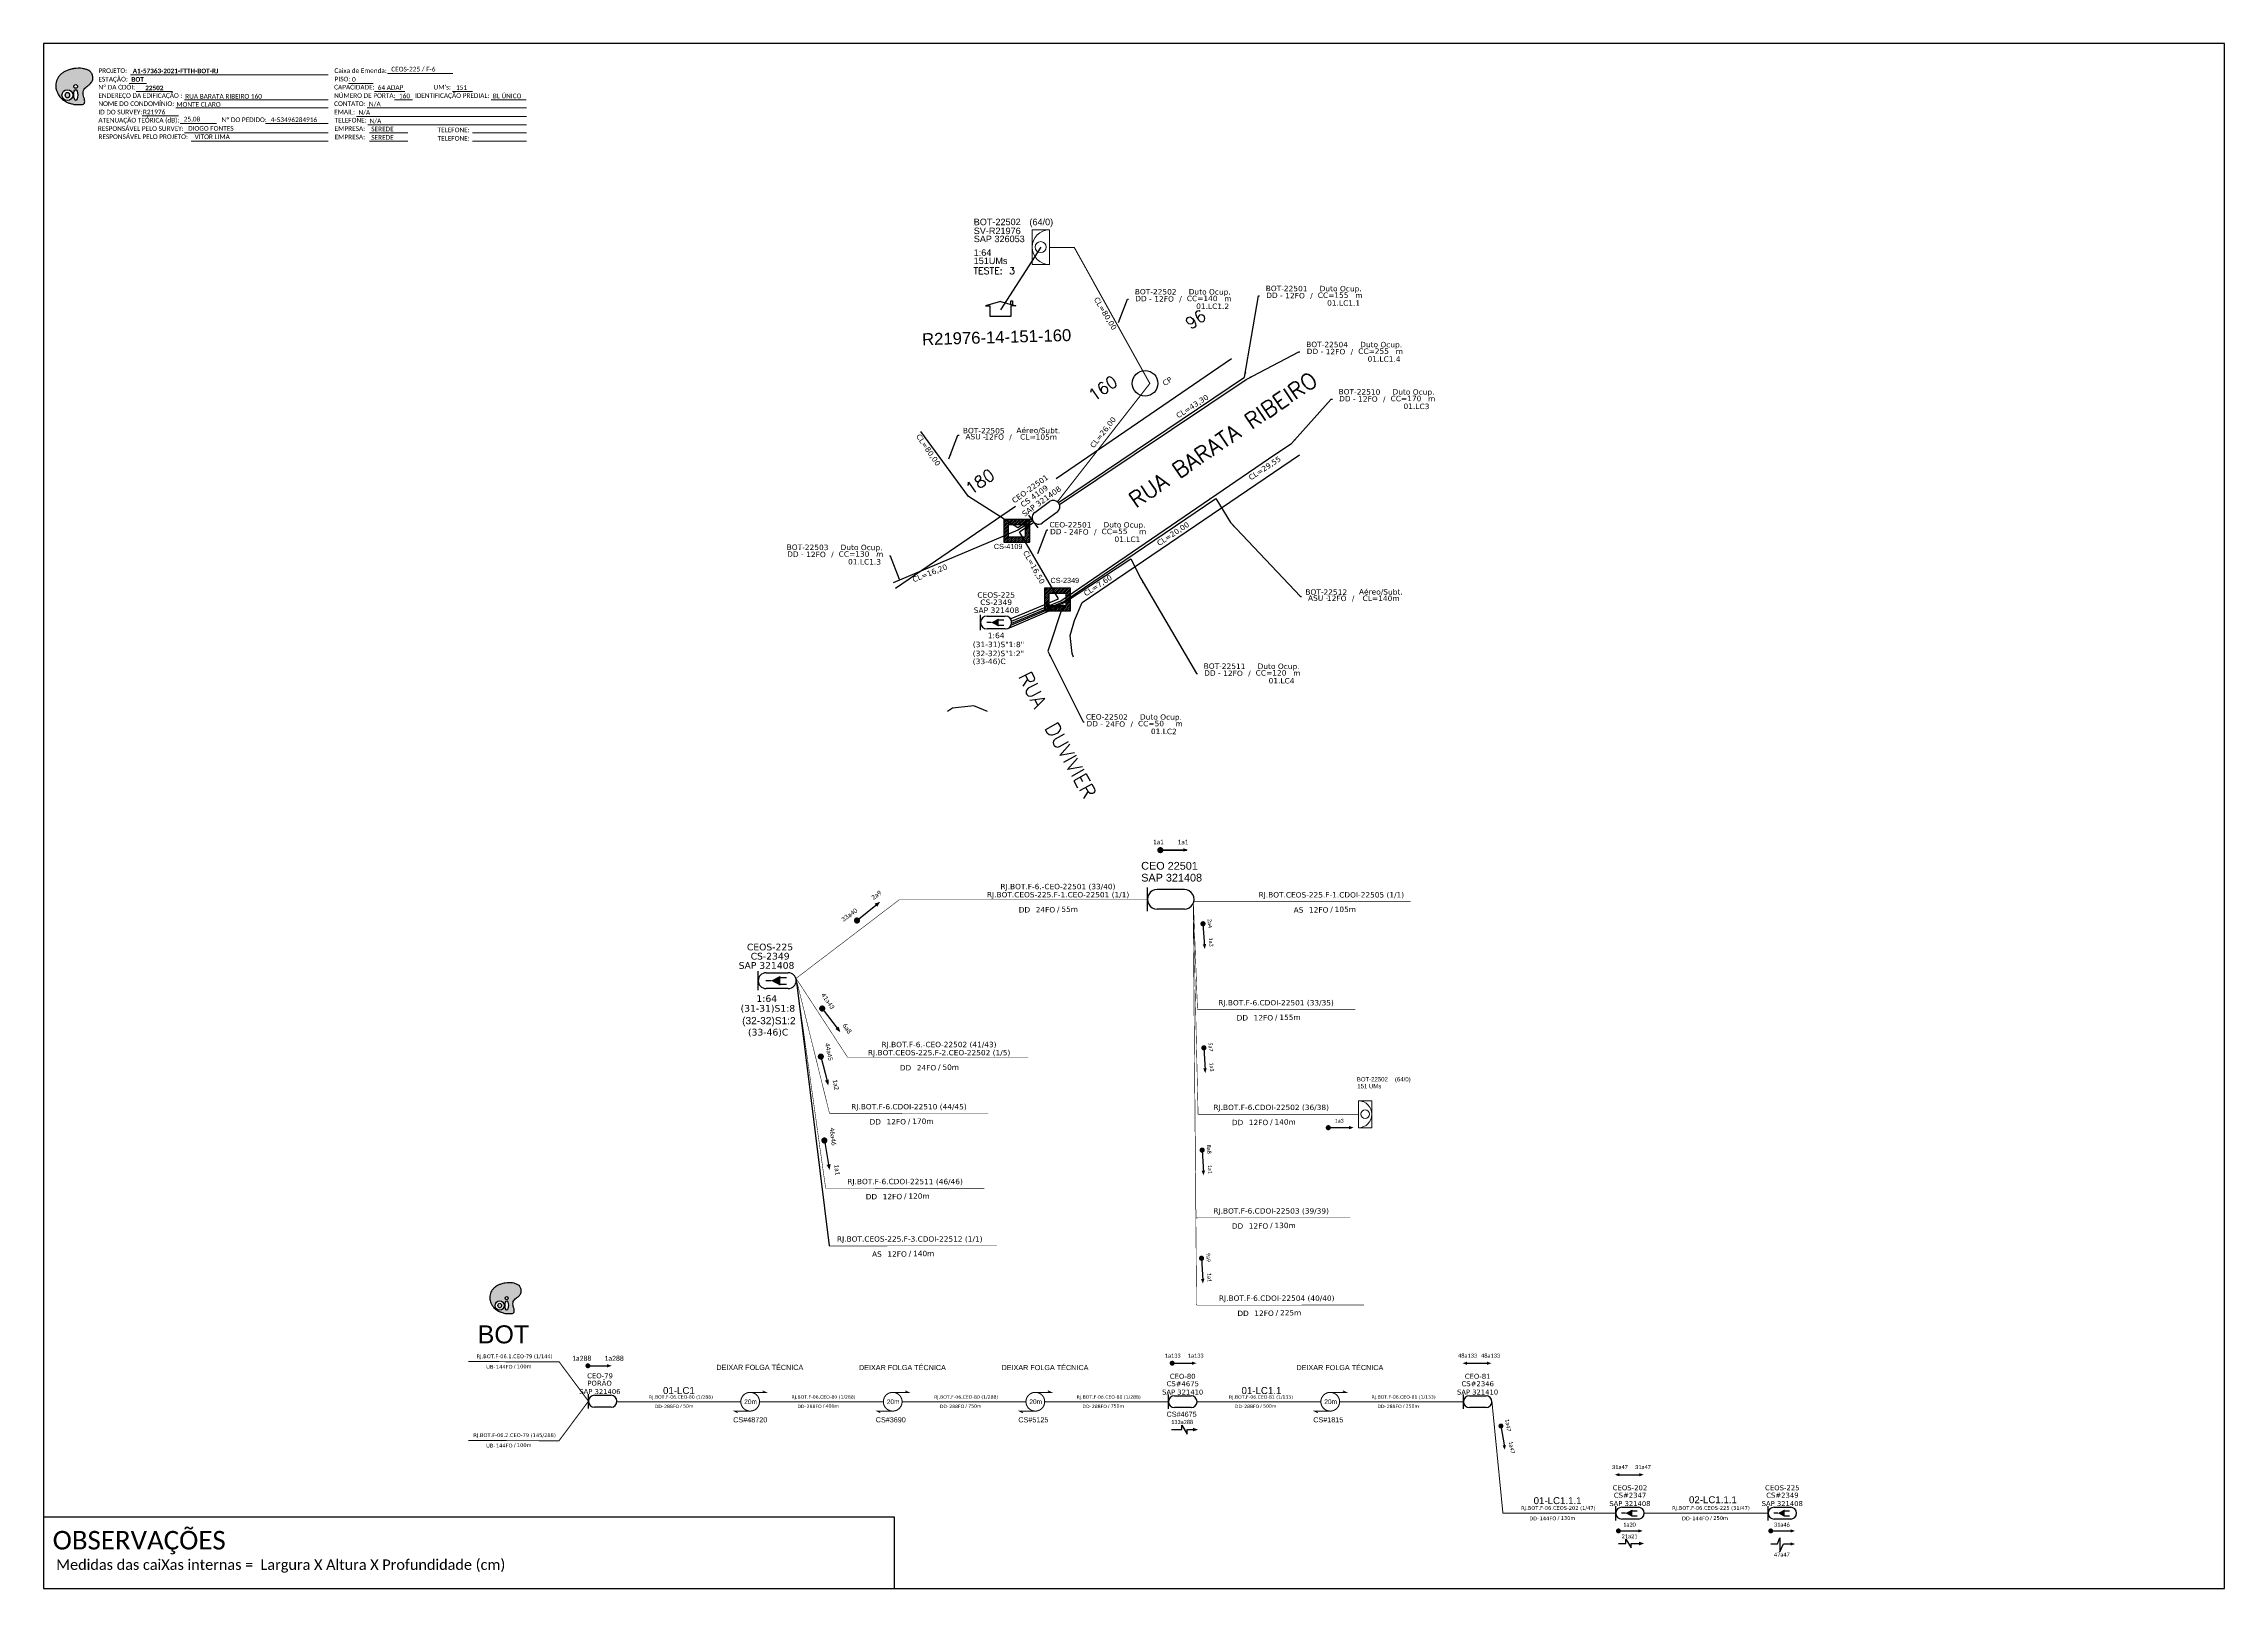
# Model space of a CAD drawing. Extents: x -1126 to 749, y 705 to 1299.
# Drawn here: x -89 to 749, y 705 to 1299 of the extents above; entities that cross this region are included whole.
import ezdxf
from ezdxf.enums import TextEntityAlignment as Align

# ---------------------------------------------------------------- set-up
doc = ezdxf.new("R2010")
doc.units = 0
doc.linetypes.add('ARILSUPP', pattern=[2.98, 1.42, -0.71, 0.14, -0.71])
for name, color, linetype in [('10.1-Caixas Subterrâneas', 5, 'Continuous'), ('20.4-CEO', 1, 'Continuous'), ('20.4-CEOS', 1, 'Continuous'), ('20.5-CABO AÉREO', 1, 'Continuous'), ('20.5-CEO', 1, 'Continuous'), ('CAP a instalar', 1, 'Continuous'), ('celulas gpon', 7, 'Continuous'), ('CEO', 1, 'Continuous'), ('label_cabos', 7, 'Continuous'), ('LC1', 3, 'Continuous'), ('Legenda', 1, 'Continuous'), ('ml', 1, 'Continuous'), ('MUB', 252, 'Continuous'), ('SETA', 7, 'Continuous'), ('surveys', 7, 'Continuous'), ('surveys legendas', 7, 'Continuous'), ('texto', 255, 'Continuous'), ('Txtruas', 150, 'Continuous')]:
    doc.layers.add(name, color=color, linetype=linetype)
for name, color, linetype, lineweight in [("20.0-LEGENDA DOS CDO'S", 1, 'Continuous', 0), ('20.1-CDO_INTERIOR', 1, 'Continuous', 0), ('40.1-ETIQUETAS', 1, 'Continuous', 20)]:
    doc.layers.add(name, color=color, linetype=linetype, lineweight=lineweight)
doc.layers.add('EXTRA', color=50, linetype='Continuous', plot=False)
doc.styles.add('ARIAL', font='arial.ttf')
doc.styles.add('DIGICADE', font='arial.ttf')
doc.styles.add('ROMANS', font='romans')
doc.styles.add('siredit', font='verdana.ttf')
doc.styles.get("Standard").update_dxf_attribs({"font": 'arial.ttf'})
doc.styles.add('WMF-Calibri0', font='calibri.ttf')
doc.styles.add('WMF-Calibri1', font='calibrib.ttf')
doc.linetypes.add('FENCELINE1', pattern='A,0.25,-0.1,[133,ltypeshp.shx,S=0.1,R=0,X=-0.1,Y=0],-0.1,1', length=1.45)
doc.dimstyles.get("Standard").update_dxf_attribs({"dimtxt": 0.18, "dimasz": 0.18, "dimexe": 0.18, "dimexo": 0.0625, "dimgap": 0.09, "dimtad": 0, "dimtih": 1, "dimtoh": 1, "dimdec": 4, "dimzin": 0, "dimdsep": 46, "dimtxsty": 'Standard', "dimcen": 0.09, "dimadec": 0, "dimazin": 0, "dimtfac": 1, "dimtdec": 4, "dimtofl": 0, "dimtmove": 0, "dimatfit": 3, "dimfxl": 0, "dimtolj": 1, "dimtzin": 0, "dimarcsym": 0})

# ---------------------------------------------------------------- blocks, each defined once
blk = doc.blocks.new('OI')
h = blk.add_hatch(color=40)
edge = h.paths.add_edge_path()
edge.add_spline(control_points=[(4.35, -0.67), (3.92, -0.99), (3.26, -1.5), (2.81, -2.59), (2.9, -3.5), (3.06, -4.27), (3.31, -4.85), (3.37, -5.39), (3.4, -5.88), (3.2, -6.4), (2.54, -6.61), (1.65, -6.63), (0.55, -6.67), (-0.56, -6.42), (-1.61, -6.14), (-2.77, -5.61), (-3.92, -4.77), (-4.89, -3.7), (-5.34, -2.65), (-5.6, -1.94), (-5.85, -0.96), (-5.71, 0.47), (-5.1, 2.02), (-4.14, 3.02), (-3.3, 3.61), (-2.37, 4.16), (-1.36, 4.44), (-0.56, 4.7), (0.79, 4.85), (2.24, 4.97), (3.79, 4.57), (4.67, 4.21), (5.44, 3.65), (5.76, 2.99), (6.03, 2.21), (6.01, 1.46), (5.72, 0.64), (5.31, 0.08), (4.88, -0.38), (4.51, -0.55), (4.35, -0.67)], knot_values=[0, 0, 0, 0, 1.60434, 2.417191, 3.427595, 4.282808, 4.776746, 5.304182, 5.888771, 6.258406, 6.858137, 7.79129, 8.986195, 10.124242, 11.187857, 12.242908, 13.953784, 15.414161, 16.515391, 17.349188, 17.675853, 19.552021, 21.515531, 22.568638, 23.63245, 24.621084, 25.782718, 26.745347, 27.142653, 29.870543, 31.004649, 31.921532, 32.709589, 33.801391, 34.042471, 35.192333, 35.971461, 36.628871, 37.254359, 37.836911, 37.836911, 37.836911, 37.836911], degree=3, periodic=0)
h.paths.add_polyline_path([(1.13, -0.87, -1), (-0.04, -0.87, -1)], flags=16)
edge = h.paths.add_edge_path(flags=16)
edge.add_ellipse((0.56, -3.59), major_axis=(-0.02, 1.71), ratio=0.361305, start_angle=0, end_angle=360)
h.paths.add_polyline_path([(-0.36, -3.62, -1), (-3.8, -3.62, -1)], flags=16)
edge = h.paths.add_edge_path(flags=0)
edge.add_ellipse((-2.08, -3.62), major_axis=(0, 0.885), ratio=0.758294, start_angle=0, end_angle=360)
at = {"color": 40}
for centre, radius in [((-2.08, -3.62), 1.72), ((0.54, -0.87), 0.587)]:
    blk.add_circle(centre, radius, dxfattribs=at)
blk.add_ellipse((-2.08, -3.62), major_axis=(0, 0.885), ratio=0.758294, start_param=-3.141592653589792, end_param=3.141592653589792, dxfattribs=at)
blk.add_ellipse((0.56, -3.59), major_axis=(-0.02, 1.71), ratio=0.361305, dxfattribs=at)
at = {"color": 40, "start_tangent": (-0.800898, -0.598801), "end_tangent": (-0.800898, -0.598801)}
blk.add_spline([(4.35, -0.67), (3.2, -1.78), (2.9, -2.54), (2.92, -3.55), (3.12, -4.38), (3.28, -4.85), (3.37, -5.37), (3.35, -5.95), (3.2, -6.29), (2.66, -6.55), (1.73, -6.63), (0.54, -6.62), (-0.58, -6.41), (-1.6, -6.11), (-2.56, -5.67), (-3.95, -4.67), (-4.89, -3.56), (-5.37, -2.56), (-5.64, -1.78), (-5.72, -1.46), (-5.63, 0.42), (-4.84, 2.22), (-4.13, 2.99), (-3.27, 3.62), (-2.4, 4.09), (-1.3, 4.47), (-0.37, 4.72), (0.02, 4.77), (2.75, 4.8), (3.85, 4.53), (4.69, 4.16), (5.31, 3.68), (5.85, 2.73), (5.93, 2.5), (5.94, 1.35), (5.67, 0.62), (5.29, 0.08), (4.84, -0.36), (4.35, -0.67)], degree=3, dxfattribs=at)
blk = doc.blocks.new('CARIMBO')
at = {"color": 7, "lineweight": 0}
for points in [[(134.48, -16.3), (159.61, -16.3)], [(35.15, -20.06), (41.7, -20.06)], [(35.66, -16.79), (111.64, -16.79)], [(37.81, -23.14), (51.75, -23.14)], [(119.43, -20.02), (128.92, -20.02)], [(129.48, -23.14), (141.1, -23.14)], [(159.42, -23.14), (167.09, -23.14)], [(40.13, -32.55), (54.07, -32.55)], [(52.97, -29.48), (111.64, -29.48)], [(56.38, -26.37), (111.64, -26.37)], [(122.56, -32.72), (187.83, -32.72)], [(126.6, -29.48), (187.83, -29.48)], [(137.07, -26.37), (144.01, -26.37)], [(174.24, -26.37), (187.8, -26.37)], [(54.67, -35.52), (68.61, -35.52)], [(56.38, -39.07), (111.64, -39.07)], [(126.84, -35.96), (187.83, -35.96)], [(127.45, -39.07), (142.25, -39.07)], [(167.06, -39.07), (187.83, -39.07)], [(58.87, -42.31), (111.64, -42.31)], [(127.45, -42.31), (142.25, -42.31)], [(167.06, -42.31), (187.83, -42.31)]]:
    blk.add_lwpolyline(points, dxfattribs=at)
at = {"color": 7, "xscale": 1.213923925163967, "yscale": 1.213923925163967, "zscale": 1.213923925163967, "rotation": 0.1532896023949059}
blk.add_blockref('OI', (13.86, -20.16), dxfattribs=at)
at = {"color": 7, "lineweight": 0, "style": 'WMF-Calibri0'}
for s, height, p in [('PROJETO:', 1.793, (23.26, -16.04)), ('Caixa de Emenda:', 1.7927, (114.02, -16.04)), ('ESTAÇÃO:', 1.793, (23.26, -19.32)), ('ENDEREÇO DA EDIFICAÇÃO :', 1.7927, (23.26, -25.63)), ('Nº DA CDOI:', 1.7927, (23.26, -22.39)), ('CAPACIDADE:', 1.7927, (113.91, -22.39)), ('NÚMERO DE PORTA:', 1.7927, (113.91, -25.63)), ('PISO:', 1.793, (114.09, -19.28)), ('IDENTIFICAÇÃO PREDIAL:', 1.7927, (144.99, -25.63)), ("UM's:", 1.793, (152.15, -22.39)), ('ATENUAÇÃO TEÓRICA (dB):', 1.7927, (23.26, -35.09)), ('NOME DO CONDOMÍNIO:', 1.7927, (23.26, -28.74)), ('ID DO SURVEY:', 1.7927, (23.26, -31.97)), ('CONTATO:', 1.793, (113.91, -28.74)), ('EMAIL:', 1.793, (113.91, -31.97)), ('TELEFONE:', 1.793, (114.09, -35.09)), ('RESPONSÁVEL PELO SURVEY:', 1.7927, (23.02, -38.32)), ('RESPONSÁVEL PELO PROJETO:', 1.7927, (23.26, -41.44)), ('EMPRESA:', 1.793, (114.09, -38.32)), ('EMPRESA:', 1.793, (114.09, -41.56)), ('TELEFONE:', 1.793, (153.7, -38.83)), ('TELEFONE:', 1.793, (153.7, -42.06))]:
    blk.add_text(s, height=height, dxfattribs=at).set_placement(p)
at = {"color": 7, "lineweight": 0, "flags": 8}
for tag, p, style in [('PROJ', (36.46, -16.13), 'WMF-Calibri1'), ('CEOS-XX', (135.87, -15.46), 'WMF-Calibri0'), ('EST', (35.94, -19.41), 'WMF-Calibri1'), ('LOGRADOURO', (56.65, -25.91), 'WMF-Calibri0'), ('PISO_PTR', (120.78, -19.42), 'WMF-Calibri0'), ('CAPAC.', (130.66, -22.52), 'WMF-Calibri0'), ('N°', (138.85, -25.77), 'WMF-Calibri0'), ("UC'S", (160.78, -22.54), 'WMF-Calibri0'), ('N°PREDIO', (174.94, -25.77), 'WMF-Calibri0'), ('_ID_', (40.39, -31.94), 'WMF-Calibri0'), ('NOME_DO_COND.', (53.23, -29.02), 'WMF-Calibri0'), ('O_POTEN', (56.06, -34.68), 'WMF-Calibri0'), ('EMAIL', (123.26, -32.12), 'WMF-Calibri0'), ('NOME_DO_CONTATO', (127.3, -28.89), 'WMF-Calibri0'), ('RES_SURVEY', (57.78, -38.23), 'WMF-Calibri0'), ('RES_PROJ', (60.27, -41.47), 'WMF-Calibri0'), ('TELEFONE', (127.55, -35.36), 'WMF-Calibri0'), ('EMP_RESP_SURVEY', (128.16, -38.47), 'WMF-Calibri0'), ('EMP_RESP_PROJ', (128.16, -41.71), 'WMF-Calibri0'), ('CONT_RESP_SURVEY', (167.76, -38.47), 'WMF-Calibri0'), ('CONT_RESP_PROJ', (167.76, -41.71), 'WMF-Calibri0')]:
    blk.add_attdef(tag, p, '', height=1.79, dxfattribs=dict(at, style=style))
at = {"color": 7, "lineweight": 0, "style": 'WMF-Calibri1', "flags": 8}
blk.add_attdef("N° CDO'S", text='', height=1.79, dxfattribs=at).set_placement((44.78, -22.68), align=Align.CENTER)
blk = doc.blocks.new('*X59')
at = {"color": 0, "linetype": 'Continuous'}
for p, q in [((-1.25, 0.34099), (-0.49099, 1.1)), ((-1.25, 0.517767), (-0.667767, 1.1)), ((-1.25, 0.694544), (-0.844544, 1.1)), ((-1.25, 0.87132), (-1.02132, 1.1)), ((-1.25, 1.048097), (-1.198097, 1.1)), ((-1.25, 0.164214), (-0.8035, 0.610714)), ((-1.25, -0.012563), (-0.8035, 0.433937)), ((-1.25, -0.18934), (-0.8035, 0.25716)), ((-1.25, -0.366117), (-0.8035, 0.080383)), ((-0.789214, 0.625), (-0.314214, 1.1)), ((-0.612437, 0.625), (-0.137437, 1.1)), ((-0.43566, 0.625), (0.03934, 1.1)), ((-0.258883, 0.625), (0.216117, 1.1)), ((-0.082107, 0.625), (0.392893, 1.1)), ((0.09467, 0.625), (0.56967, 1.1)), ((0.271447, 0.625), (0.746447, 1.1)), ((0.448223, 0.625), (0.923223, 1.1)), ((0.625, 0.625), (1.1, 1.1)), ((0.801777, 0.625), (1.25, 1.073223)), ((0.8035, 0.449947), (1.25, 0.896447)), ((0.8035, 0.27317), (1.25, 0.71967)), ((0.8035, 0.096393), (1.25, 0.542893)), ((0.8035, -0.080383), (1.25, 0.366117)), ((0.8035, -0.25716), (1.25, 0.18934)), ((0.8035, -0.433937), (1.25, 0.012563)), ((-1.25, -0.542893), (-0.8035, -0.096393)), ((-1.25, -0.71967), (-0.8035, -0.27317)), ((-1.25, -0.896447), (-0.8035, -0.449947)), ((-1.25, -1.073223), (-0.801777, -0.625)), ((-1.1, -1.1), (-0.625, -0.625)), ((-0.923223, -1.1), (-0.448223, -0.625)), ((-0.746447, -1.1), (-0.271447, -0.625)), ((-0.56967, -1.1), (-0.09467, -0.625)), ((-0.392893, -1.1), (0.082107, -0.625)), ((-0.216117, -1.1), (0.258883, -0.625)), ((-0.03934, -1.1), (0.43566, -0.625)), ((0.137437, -1.1), (0.612437, -0.625)), ((0.314214, -1.1), (0.789214, -0.625)), ((0.49099, -1.1), (1.25, -0.34099)), ((0.667767, -1.1), (1.25, -0.517767)), ((0.8035, -0.610714), (1.25, -0.164214)), ((0.844544, -1.1), (1.25, -0.694544)), ((1.02132, -1.1), (1.25, -0.87132)), ((1.198097, -1.1), (1.25, -1.048097))]:
    blk.add_line(p, q, dxfattribs=at)
blk = doc.blocks.new('MANHOLE_MQ')
at = {"color": 0, "linetype": 'Continuous'}
for p, q in [((0.0000062, 0.0000057), (-0.0000063, 0.0000057)), ((-0.0000063, 0.0000057), (-0.0000063, -0.0000053)), ((-0.000004, 0.0000033), (0.000004, 0.0000033)), ((-0.000004, -0.0000029), (-0.000004, 0.0000033)), ((0.000004, 0.0000033), (0.000004, -0.0000029)), ((0.0000062, -0.0000053), (0.0000062, 0.0000057)), ((-0.0000063, -0.0000053), (0.0000062, -0.0000053)), ((0.000004, -0.0000029), (-0.000004, -0.0000029)), ((0.000004, -0.0000029), (0.000004, -0.0000029))]:
    blk.add_line(p, q, dxfattribs=at)
at = {"color": 0, "linetype": 'Continuous', "xscale": 5e-06, "yscale": 5e-06, "zscale": 1e-05}
blk.add_blockref('*X59', (0, 0.0000002), dxfattribs=at)
blk = doc.blocks.new('*U72')
at = {"layer": '20.4-CEOS', "color": 7, "style": 'siredit'}
blk.add_attdef('FIBRAS_SPLITTER', (0, 0), '', height=1.01, dxfattribs=at)
for tag, p, flags in [('QTDE', (0, -4.11), 1), ('ID_ATIVIDADE', (0, -1.48), 3), ('FATOR', (0, -2.79), 1), ('FID', (0, -5.42), 1)]:
    blk.add_attdef(tag, p, '', height=1.01, dxfattribs=dict(at, flags=flags))
blk = doc.blocks.new('Inst CDOI-64')
at = {"layer": '20.1-CDO_INTERIOR', "color": 1, "lineweight": 18}
blk.add_lwpolyline([(-2.12, -2.13), (-2.12, 2.12), (0, 2.12), (0.01, -2.13)], close=True, dxfattribs=at)
blk.add_circle((-1.06, 0), 0.68, dxfattribs=at)
blk.add_arc((0.01, 0), 2.13, 90.0276, 270.0276, dxfattribs=at)
at = {"layer": "20.0-LEGENDA DOS CDO'S", "style": 'ARIAL'}
for tag, p, rotation in [('FID', (-9.3, 2.69), 0.118), ('SAP', (-9.3, 0.61), 359.9724), ('SURVEY', (-9.3, 1.6), 359.9724), ('1:XX', (-9.31, -1.08), 359.9724), ('UMS', (-9.31, -2.09), 359.9724)]:
    blk.add_attdef(tag, p, '', height=0.8, rotation=rotation, dxfattribs=at)
at = {"layer": "20.0-LEGENDA DOS CDO'S"}
for tag, p, style, flags in [('ID_ATIVIDADE', (-9.3, 3.78), 'ARIAL', 3), ('FATOR', (-1.5, 3.78), 'ARIAL', 1), ('QTDE', (-9.18, -3.66), 'DIGICADE', 3)]:
    blk.add_attdef(tag, p, '', height=0.8, rotation=0.118, dxfattribs=dict(at, style=style, flags=flags))
at = {"layer": "20.0-LEGENDA DOS CDO'S", "style": 'ARIAL'}
blk.add_attdef('FIBRAS_UTILIZADAS', text='', height=0.8, rotation=359.9724, dxfattribs=at).set_placement((-0.99, 2.69), align=Align.CENTER)
blk = doc.blocks.new('Teste  FTTH')
at = {"color": 0, "lineweight": 0, "style": 'ROMANS'}
for tag, p in [('TESTE', (-2.3, -0.29)), ('QTDE', (0.21, -0.29))]:
    blk.add_attdef(tag, p, '', height=0.48, dxfattribs=at)
for tag, p, flags in [('FID', (-2.23, -1.25), 1), ('FATOR', (-2.23, -2.03), 3), ('ID_ATIVIDADE', (-2.23, -2.72), 3)]:
    blk.add_attdef(tag, p, '', height=0.48, dxfattribs=dict(at, flags=flags))
blk = doc.blocks.new('Inst CB DT OCUP CFOA-SM-DD-G-24')
at = {"layer": 'label_cabos', "color": 0, "style": 'siredit'}
for tag, flags, p in [('ID_ATIVIDADE', 3, (1.31, 2.67)), ('FATOR', 1, (11.56, 2.55))]:
    blk.add_attdef(tag, text='', height=1, rotation=359.69, dxfattribs=dict(at, flags=flags)).set_placement(p, align=Align.MIDDLE_CENTER)
for tag, p in [('TIPO_CABO', (1.11, 0)), ('DESTINO_CABO', (3.13, 1.26)), ('CABO', (4.69, -0.05)), ('/', (7.71, -0.05)), ('LANCE', (10.41, 0.02)), ('TIPO_CABO', (13.11, 1.24)), ('UND', (16.46, 0)), ('FID', (13.65, -1.41))]:
    blk.add_attdef(tag, text='', height=1, rotation=359.69, dxfattribs=at).set_placement(p, align=Align.MIDDLE_CENTER)
blk.add_attdef('QTDE', (11.93, -0.45), '', height=1, rotation=359.69, dxfattribs=at)
blk = doc.blocks.new('Inst CB DT OCUP CFOA-SM-DD-S-12')
at = {"layer": 'label_cabos', "color": 0, "style": 'siredit'}
for tag, flags, p in [('ID_ATIVIDADE', 3, (1.31, 2.67)), ('FATOR', 1, (11.56, 2.55))]:
    blk.add_attdef(tag, text='', height=1, rotation=359.69, dxfattribs=dict(at, flags=flags)).set_placement(p, align=Align.MIDDLE_CENTER)
for tag, p in [('TIPO_CABO', (1.11, 0)), ('DESTINO_CABO', (3.13, 1.26)), ('CABO', (4.69, -0.05)), ('/', (7.71, -0.05)), ('LANCE', (10.41, 0.02)), ('TIPO_CABO', (13.11, 1.24)), ('UND', (16.46, 0)), ('FID', (13.65, -1.41))]:
    blk.add_attdef(tag, text='', height=1, rotation=359.69, dxfattribs=at).set_placement(p, align=Align.MIDDLE_CENTER)
blk.add_attdef('QTDE', (11.93, -0.45), '', height=1, rotation=359.69, dxfattribs=at)
blk = doc.blocks.new('LEGENDA DOS CABOS')
at = {"layer": 'EXTRA', "color": 0, "style": 'siredit'}
for tag, p in [('ID', (4.6, 0.97)), ('XX', (9.03, 0.97))]:
    blk.add_attdef(tag, text='', height=0.48, rotation=359.69, dxfattribs=at).set_placement(p, align=Align.MIDDLE_CENTER)
at = {"layer": 'Legenda', "color": 0, "style": 'siredit'}
for tag, p in [('TIPO_CABO', (1.31, 0)), ('CABO', (4.69, -0.05)), ('/', (6.81, -0.05)), ('METROS', (10.03, -0.05))]:
    blk.add_attdef(tag, text='', height=0.8, rotation=359.69, dxfattribs=at).set_placement(p, align=Align.MIDDLE_CENTER)
blk = doc.blocks.new('ETIQUETA_RS5F')
at = {"layer": '40.1-ETIQUETAS', "color": 0, "style": 'siredit'}
blk.add_text('/', height=1.5, dxfattribs=at).set_placement((1.58, -1.95), align=Align.MIDDLE_RIGHT)
for tag, p in [('ETIQUETA_R_SECUNDARIA', (1.21, 2.1)), ('ETIQUETA_R_PRIMARIA', (1.21, 4.1)), ('F_ATIVAS/F_MORTAS', (1.14, -4.24))]:
    blk.add_attdef(tag, text='', height=1.5, dxfattribs=at).set_placement(p, align=Align.MIDDLE_CENTER)
for tag, p in [('TIPO_CABO', (-6.58, -2.12)), ('CAP_CABO', (0.4, -2.09))]:
    blk.add_attdef(tag, text='', height=1.5, dxfattribs=at).set_placement(p, align=Align.MIDDLE_RIGHT)
blk.add_attdef('METROS', text='', height=1.5, dxfattribs=at).set_placement((2.14, -1.95), align=Align.MIDDLE_LEFT)
for tag, p in [('FUSÃO_1', (0.85, -8.39)), ('FUSÃO_2', (0.85, -10.6)), ('FUSÃO_3', (0.85, -12.93)), ('FUSÃO_4', (0.85, -15.14)), ('FUSÃO_5', (0.85, -17.16))]:
    blk.add_attdef(tag, text='', height=1.5, dxfattribs=at).set_placement(p, align=Align.CENTER)
blk = doc.blocks.new('CDOI_INT')
at = {"layer": '20.1-CDO_INTERIOR', "color": 0, "lineweight": 18}
blk.add_lwpolyline([(4.25, -4.25), (4.25, 4.25), (0, 4.25), (0, -4.25)], close=True, dxfattribs=at)
blk.add_circle((2.12, 0), 1.36, dxfattribs=at)
blk.add_arc((0, 0), 4.25, 270, 90, dxfattribs=at)
at = {"layer": "20.0-LEGENDA DOS CDO'S", "color": 0, "style": 'ARIAL'}
for tag, p in [('SAP', (-0.08, 6.23)), ('CDO_N', (-0.08, 10.38)), ('SURVEY', (-0.08, 8.2)), ('SPLITER_1', (21.18, 10.38)), ('SPLITER_2', (21.19, 8.68)), ('1:XX', (5.94, -2.22)), ('UMS', (5.94, -4.24))]:
    blk.add_attdef(tag, p, '', height=1.36, dxfattribs=at)
blk.add_attdef('FIBRAS_UTILIZADAS', text='', height=1.36, dxfattribs=at).set_placement((15.34, 10.38), align=Align.CENTER)
blk = doc.blocks.new('SURVEY_SURVEY')
for p, q in [((0, 0.0000152), (-0.0000151, 0.0000108)), ((-0.0000151, 0.0000108), (-0.0000104, 0.0000108)), ((-0.0000103, 0), (-0.0000103, 0.0000108)), ((0.0000103, 0), (-0.0000103, 0)), ((0, 0.0000152), (0.0000151, 0.0000108)), ((0.0000101, 0.0000159), (0.0000117, 0.0000159)), ((0.0000101, 0.0000123), (0.0000101, 0.0000159)), ((0.0000151, 0.0000108), (0.0000103, 0.0000108)), ((0.0000103, 0.0000108), (0.0000103, 0)), ((0.0000117, 0.0000159), (0.0000117, 0.0000119))]:
    blk.add_line(p, q)

msp = doc.modelspace()

# ---------------------------------------------------------------- linework, layer by layer
msp.add_lwpolyline([(-89.32, 705.02), (749.25, 705.02), (749.25, 1299.02), (-89.32, 1299.02), (-89.32, 705.02)])
at = {"color": 7, "lineweight": 0}
msp.add_lwpolyline([(-4.01, 1268.26), (20.14, 1268.26)], dxfattribs=at)
at = {"color": 4}
msp.add_lwpolyline([(294.11, 1220.78), (278.66, 1196.66)], dxfattribs=at)
at = {"color": 7}
for points, const_width in [([(340.1, 989.48, 1), (340.1, 988.31, 1)], 1.17), ([(222.97, 961.47, 1), (223.89, 962.21, 1)], 1.18), ([(209.71, 928.46, 1), (210.43, 927.52, 1)], 1.18), ([(209.39, 910.09, 1), (209.68, 908.95, 1)], 1.18), ([(210.81, 877.83, 1), (211.02, 876.67, 1)], 1.18), ([(355.91, 832.45, 1), (355.97, 831.45, 1)], 1), ([(119.51, 790.61, 1), (120.46, 790.61, 1)], 0.952), ([(344.17, 791.6, 1), (345.13, 791.6, 1)], 0.952), ([(182.37, 780.4, 1.000012), (182.36, 773.2, 0.999978)], 0.4), ([(237.19, 780.4, 1.000012), (237.19, 773.2, 0.999978)], 0.4), ([(292.02, 780.4, 1.000012), (292.02, 773.2, 0.999978)], 0.4), ([(405.42, 780.4, 1.000012), (405.42, 773.2, 0.999978)], 0.4), ([(470.99, 767.94, 1), (471.14, 767, 1)], 0.952), ([(515.76, 727.11, 1), (516.71, 727.12, 1)], 0.952), ([(574.34, 727.11, 1), (575.29, 727.12, 1)], 0.952)]:
    msp.add_lwpolyline(points, format="xyb", close=True, dxfattribs=dict(at, const_width=const_width))
at = {"const_width": 1}
for points in [[(356.46, 961.1, 1), (356.53, 960.1, 1)], [(356.81, 913.38, 1), (356.87, 912.38, 1)], [(404.18, 882.18, 1), (405.18, 882.18, 1)], [(356.15, 874.05, 1), (356.21, 873.05, 1)]]:
    msp.add_lwpolyline(points, format="xyb", close=True, dxfattribs=at)
at = {"color": 7, "linetype": 'Continuous'}
msp.add_lwpolyline([(200.02, 939.21), (212.74, 836.7)], dxfattribs=at)
at = {"color": 7}
for points in [[(344.65, 791.6), (352.25, 791.6)], [(458.05, 791.6), (465.65, 791.6)], [(348.35, 766.06), (348.35, 767.75), (350.37, 764.38), (350.37, 766.06)], [(516.63, 748.73), (524.23, 748.73)], [(-89.24, 732.59), (237.71, 732.59)], [(237.71, 732.59), (237.71, 705.02)], [(516.24, 727.11), (523.84, 727.11)], [(519.15, 722.27), (519.15, 723.95), (521.16, 720.59), (521.17, 722.27)], [(574.82, 727.11), (582.42, 727.11)], [(574.82, 722.09), (577.37, 722.09)], [(577.37, 722.09), (578.29, 724.47), (578.29, 719.14), (579.74, 722.09)], [(579.74, 722.09), (582.42, 722.09)]]:
    msp.add_lwpolyline(points, dxfattribs=at)
at = {"color": 7, "const_width": 0.375}
for points in [[(182.36, 780.4), (188.37, 780.4), (187.17, 781)], [(237.19, 780.4), (243.19, 780.4), (241.99, 781)], [(292.02, 780.4), (298.02, 780.4), (296.82, 781)], [(405.42, 780.4), (411.42, 780.4), (410.22, 781)], [(182.36, 773.2), (176.36, 773.2), (177.56, 772.6)], [(237.19, 773.2), (231.19, 773.2), (232.39, 772.6)], [(292.02, 773.2), (286.02, 773.2), (287.22, 772.6)], [(405.42, 773.2), (399.42, 773.2), (400.62, 772.6)]]:
    msp.add_lwpolyline(points, dxfattribs=at)
at = {"layer": '20.4-CEO', "color": 7}
for p, q in [((122.47, 779.27), (128.87, 779.27)), ((128.87, 774.71), (122.47, 774.71))]:
    msp.add_line(p, q, dxfattribs=at)
at = {"layer": '20.4-CEO', "color": 7, "const_width": 0.381}
for points in [[(74, 792.22), (108.89, 792.17), (120.19, 776.99)], [(74, 761.83), (108.89, 761.82), (120.19, 776.99)]]:
    msp.add_lwpolyline(points, dxfattribs=at)
at = {"layer": '20.4-CEO', "color": 7}
msp.add_lwpolyline([(120.19, 774.24), (120.19, 779.74)], dxfattribs=at)
for centre, start, end in [((122.47, 776.99), 90, 270), ((128.87, 776.99), 270, 90)]:
    msp.add_arc(centre, 2.28, start, end, dxfattribs=at)
at = {"layer": '20.4-CEOS', "color": 7}
for p, q in [((273.48, 1078.91), (280.44, 1078.91)), ((280.44, 1073.95), (273.48, 1073.95)), ((188.49, 941.73), (197.03, 941.73)), ((197.03, 935.64), (188.49, 935.64)), ((345.52, 779.08), (351.92, 779.08)), ((351.92, 774.52), (345.52, 774.52)), ((458.93, 779.08), (465.32, 779.08)), ((465.32, 774.52), (458.93, 774.52)), ((517.5, 736.22), (523.9, 736.22)), ((523.9, 731.66), (517.5, 731.66)), ((576.08, 736.22), (582.48, 736.22)), ((582.48, 731.66), (576.08, 731.66))]:
    msp.add_line(p, q, dxfattribs=at)
for points in [[(270.99, 1073.43), (270.99, 1079.42)], [(275.04, 1076.43), (273.36, 1076.43)], [(277.78, 1077.41), (279.9, 1077.41)], [(277.78, 1075.35), (279.9, 1075.35)], [(185.44, 935.02), (185.44, 942.36)], [(193.77, 939.9), (196.36, 939.9)], [(190.4, 938.69), (188.35, 938.69)], [(193.77, 937.36), (196.36, 937.36)], [(343.24, 774.06), (343.24, 779.55)], [(456.65, 774.06), (456.65, 779.55)], [(515.23, 731.19), (515.23, 736.69)], [(518.94, 733.94), (517.4, 733.94)], [(521.46, 734.84), (523.4, 734.84)], [(521.46, 732.94), (523.4, 732.94)], [(573.8, 731.19), (573.8, 736.69)], [(577.52, 733.94), (575.98, 733.94)], [(580.04, 734.84), (581.98, 734.84)], [(580.04, 732.94), (581.98, 732.94)]]:
    msp.add_lwpolyline(points, dxfattribs=at)
for points in [[(275.04, 1076.43, 0, 3.07, 0), (277.91, 1076.43, 3.07, 3.07, 0)], [(190.4, 938.69, 0, 3.76, 0), (193.93, 938.69, 3.76, 3.76, 0)], [(518.94, 733.94, 0, 2.81, 0), (521.58, 733.94, 2.81, 2.81, 0)], [(577.52, 733.94, 0, 2.81, 0), (580.16, 733.94, 2.81, 2.81, 0)]]:
    msp.add_lwpolyline(points, format="xyseb", dxfattribs=at)
for centre, radius, start, end in [((273.48, 1076.43), 2.48, 90, 270), ((280.44, 1076.43), 2.48, 270, 90), ((188.49, 938.69), 3.04, 90, 270), ((197.03, 938.69), 3.04, 270, 90), ((345.52, 776.8), 2.28, 90, 270), ((351.92, 776.8), 2.28, 270, 90), ((458.93, 776.8), 2.28, 90, 270), ((465.32, 776.8), 2.28, 270, 90), ((517.5, 733.94), 2.28, 90, 270), ((523.9, 733.94), 2.28, 270, 90), ((576.08, 733.94), 2.28, 90, 270), ((582.48, 733.94), 2.28, 270, 90)]:
    msp.add_arc(centre, radius, start, end, dxfattribs=at)
at = {"layer": '20.5-CABO AÉREO', "color": 7, "ltscale": 8, "const_width": 0.381}
for points in [[(131.14, 776.8), (178.76, 776.8)], [(185.97, 776.8), (233.59, 776.8)], [(240.79, 776.8), (288.42, 776.8)], [(295.62, 776.8), (343.24, 776.8)], [(354.2, 776.8), (401.82, 776.8)], [(409.02, 776.8), (456.65, 776.8)], [(467.6, 776.8), (471.82, 733.94)], [(471.82, 733.94), (515.23, 733.94)], [(526.18, 733.94), (573.8, 733.94)]]:
    msp.add_lwpolyline(points, dxfattribs=at)
at = {"layer": '20.5-CEO', "color": 5}
for p, q in [((291.79, 1118.77), (297.5, 1122.91)), ((300.45, 1118.84), (294.74, 1114.7))]:
    msp.add_line(p, q, dxfattribs=at)
msp.add_lwpolyline([(289.45, 1117.72), (293.01, 1112.81)], dxfattribs=at)
for centre, start, end in [((293.27, 1116.74), 125.91777, 305.91777), ((298.97, 1120.87), 305.91777, 125.91777)]:
    msp.add_arc(centre, 2.51, start, end, dxfattribs=at)
at = {"layer": 'CAP a instalar', "ltscale": 5, "const_width": 0.417}
msp.add_lwpolyline([(300.52, 1122.85), (336.05, 1168.33), (307.04, 1220.58), (297.65, 1220.59)], dxfattribs=at)
at = {"layer": 'CAP a instalar', "color": 7, "ltscale": 5}
for points in [[(300.89, 1122.51), (372.5, 1170.78)], [(301.27, 1121.76), (373.14, 1169.87)], [(282.88, 1076.94), (301.8, 1084.82), (384.07, 1140.99), (390.48, 1145.24)], [(290.94, 1115.5), (285.33, 1111.96), (237.39, 1091.7)], [(282.77, 1077.93), (300.89, 1085.52), (285.94, 1111.3), (291.49, 1114.98)], [(282.6, 1075.37), (303.22, 1084.08), (328.81, 1100.89), (332.57, 1093.29)], [(282.06, 1074.44), (302.73, 1083.22), (296.81, 1065.38)]]:
    msp.add_lwpolyline(points, dxfattribs=at)
at = {"layer": 'CAP a instalar', "color": 8, "ltscale": 5}
for points in [[(290.49, 1116.16), (285.27, 1112.82), (266.28, 1124.93), (247.99, 1149.89)], [(282.98, 1076.2), (302.92, 1084.47), (361.39, 1124.08), (367.02, 1114.91)]]:
    msp.add_lwpolyline(points, dxfattribs=at)
at = {"layer": 'CAP a instalar', "color": 7, "ltscale": 5, "const_width": 0.2}
for points in [[(239.68, 969.8), (200.06, 939.62)], [(239.68, 969.8), (275.31, 969.8)], [(275.31, 969.8), (335.13, 969.8)], [(353.8, 847.48), (352.7, 968.39)], [(352.7, 968.39), (354.03, 813.93)], [(352.82, 968.67), (354.38, 927.54)], [(353.12, 969.06), (436.35, 969.08)], [(200.06, 939.42), (212.9, 887.59)], [(200.06, 939.42), (211.4, 858.81)], [(200.1, 939.49), (219.95, 909.06)], [(354.38, 927.54), (415.07, 927.58)], [(219.95, 909.06), (229.57, 909.06)], [(229.57, 909.06), (289.39, 909.06)], [(212.9, 887.59), (273.91, 887.61)], [(211.4, 858.81), (272.42, 858.83)], [(353.8, 847.48), (413.19, 847.53)], [(212.74, 836.7), (277.31, 836.74)], [(354.03, 813.93), (418.42, 813.97)]]:
    msp.add_lwpolyline(points, dxfattribs=at)
at = {"layer": 'CAP a instalar', "color": 1, "ltscale": 5, "const_width": 0.2}
for points in [[(352.7, 968.39), (354.61, 887.3)], [(354.61, 887.3), (416.29, 887.34)]]:
    msp.add_lwpolyline(points, dxfattribs=at)
at = {"layer": 'ml', "color": 5}
msp.add_circle((334.23, 1168.39), 4.91, dxfattribs=at)
at = {"layer": 'MUB', "color": 4}
for points in [[(300.03, 1131.81), (367.48, 1177.9)], [(306.72, 1063.1), (306.25, 1064.51), (305.43, 1071.49), (307.14, 1077.15), (309.99, 1084.09), (393.57, 1140.85)], [(238.27, 1089.62), (284.34, 1121.1)], [(273.68, 1042.24), (268.44, 1044.41), (260.12, 1043.53), (258.25, 1042.26)]]:
    msp.add_lwpolyline(points, dxfattribs=at)
at = {"layer": 'SETA', "color": 7}
for points in [[(340.14, 988.84), (350.3, 988.84)], [(350.3, 988.84), (340.14, 988.84)], [(223.43, 961.84), (231.35, 968.21)], [(210.07, 927.99), (216.24, 919.92)], [(209.53, 909.52), (212.07, 899.68)], [(210.91, 877.25), (212.66, 867.24)], [(355.94, 831.95), (356.4, 823.36)], [(119.98, 790.61), (128.27, 790.61)], [(344.4, 766.06), (348.35, 766.06)], [(350.37, 766.06), (353.41, 766.06)], [(471.06, 767.47), (472.4, 759.39)], [(516.24, 722.27), (519.15, 722.27)], [(521.17, 722.27), (524.21, 722.27)]]:
    msp.add_lwpolyline(points, dxfattribs=at)
at = {"layer": 'SETA'}
for points in [[(356.49, 960.6), (357.08, 952.03)], [(356.84, 912.88), (357.3, 904.3)], [(404.68, 882.18), (413.27, 882.18)], [(356.18, 873.55), (356.64, 864.96)]]:
    msp.add_lwpolyline(points, dxfattribs=at)
at = {"layer": 'SETA', "color": 7}
for points in [[(340.95, 989.64), (338.79, 988.85), (340.95, 988.06)], [(348.88, 989.64), (350.71, 988.98), (348.88, 988.31)], [(230.21, 968.32), (232.39, 969.07), (231.2, 967.1)], [(216.38, 921.06), (217.07, 918.86), (215.13, 920.1)], [(212.64, 900.67), (212.42, 898.38), (211.12, 900.28)], [(213.31, 868.18), (212.9, 865.91), (211.75, 867.91)], [(357.04, 824.09), (356.47, 822.22), (355.71, 824.02)], [(127.36, 791.24), (129.11, 790.62), (127.36, 789.97)], [(352.25, 792.23), (354, 791.61), (352.25, 790.96)], [(458.06, 790.96), (456.31, 791.59), (458.05, 792.23)], [(465.65, 792.23), (467.4, 791.61), (465.66, 790.96)], [(352.69, 766.77), (354.61, 766.07), (352.69, 765.38)], [(472.93, 760.14), (472.59, 758.32), (471.68, 759.94)], [(516.64, 748.1), (514.89, 748.72), (516.63, 749.37)], [(524.23, 749.37), (525.98, 748.74), (524.24, 748.1)], [(523.84, 727.75), (525.58, 727.12), (523.84, 726.48)], [(524.21, 722.97), (526.13, 722.27), (524.21, 721.57)], [(582.41, 727.75), (584.16, 727.12), (582.42, 726.48)], [(582.41, 722.73), (584.16, 722.1), (582.42, 721.46)]]:
    msp.add_solid(points, dxfattribs=at)
at = {"layer": 'SETA'}
for points in [[(357.72, 952.76), (357.18, 950.89), (356.39, 952.67)], [(357.94, 905.02), (357.37, 903.16), (356.61, 904.95)], [(412.58, 882.86), (414.42, 882.2), (412.58, 881.53)], [(357.28, 865.69), (356.71, 863.82), (355.95, 865.62)]]:
    msp.add_solid(points, dxfattribs=at)
at = {"layer": 'Txtruas', "color": 5}
msp.add_line((349.33, 973.71), (338.86, 973.71), dxfattribs=at)
for points in [[(335.12, 965.48), (335.14, 974.48)], [(349.32, 966.25), (338.85, 966.25)]]:
    msp.add_lwpolyline(points, dxfattribs=at)
for centre, start, end in [((338.86, 969.98), 89.92108, 269.92248), ((349.32, 969.98), 269.92108, 89.92248)]:
    msp.add_arc(centre, 3.73, start, end, dxfattribs=at)

# ---------------------------------------------------------------- block references
ref = msp.add_blockref('CARIMBO', (-91.51, 1303.77))
ref.add_attrib('PROJ', 'A1-57363-2021-FTTH-BOT-RJ', (-55.05, 1287.63), dxfattribs={"color": 7, "lineweight": 0, "height": 1.7927, "style": 'WMF-Calibri1'})
ref.add_attrib('EST', 'BOT', (-55.57, 1284.35), dxfattribs={"color": 7, "lineweight": 0, "height": 1.793, "style": 'WMF-Calibri1'})
ref.add_attrib("N° CDO'S", '22502', dxfattribs={"color": 7, "lineweight": 0, "height": 1.793, "style": 'WMF-Calibri1'}).set_placement((-46.73, 1281.09), align=Align.CENTER)
ref.add_attrib('LOGRADOURO', 'RUA BARATA RIBEIRO 160', (-34.86, 1277.86), dxfattribs={"color": 7, "lineweight": 0, "height": 1.7927, "style": 'WMF-Calibri0'})
ref.add_attrib('NOME_DO_COND.', 'MONTE CLARO', (-38.28, 1274.74), dxfattribs={"color": 7, "lineweight": 0, "height": 1.7927, "style": 'WMF-Calibri0'})
ref.add_attrib('_ID_', 'R21976', (-51.11, 1271.83), dxfattribs={"color": 7, "lineweight": 0, "height": 1.793, "style": 'WMF-Calibri0'})
ref.add_attrib('O_POTEN', '25,08', (-35.45, 1269.09), dxfattribs={"color": 7, "lineweight": 0, "height": 1.793, "style": 'WMF-Calibri0'})
ref.add_attrib('RES_SURVEY', 'DIOGO FONTES', (-33.73, 1265.54), dxfattribs={"color": 7, "lineweight": 0, "height": 1.7927, "style": 'WMF-Calibri0'})
ref.add_attrib('RES_PROJ', 'VITOR LIMA', (-31.24, 1262.3), dxfattribs={"color": 7, "lineweight": 0, "height": 1.793, "style": 'WMF-Calibri0'})
ref.add_attrib('CEOS-XX', 'CEOS-225 / F-6', (44.36, 1288.31), dxfattribs={"color": 7, "lineweight": 0, "height": 1.7927, "style": 'WMF-Calibri0'})
ref.add_attrib('CAPAC.', '64 ADAP', (39.15, 1281.25), dxfattribs={"color": 7, "lineweight": 0, "height": 1.793, "style": 'WMF-Calibri0'})
ref.add_attrib("UC'S", '151', (69.27, 1281.23), dxfattribs={"color": 7, "lineweight": 0, "height": 1.793, "style": 'WMF-Calibri0'})
ref.add_attrib('PISO_PTR', '0', (29.28, 1284.34), dxfattribs={"color": 7, "lineweight": 0, "height": 1.79, "style": 'WMF-Calibri0'})
ref.add_attrib('N°', '160', (47.34, 1278), dxfattribs={"color": 7, "lineweight": 0, "height": 1.793, "style": 'WMF-Calibri0'})
ref.add_attrib('N°PREDIO', 'BL ÚNICO', (83.43, 1278), dxfattribs={"color": 7, "lineweight": 0, "height": 1.793, "style": 'WMF-Calibri0'})
ref.add_attrib('NOME_DO_CONTATO', 'N/A', (35.79, 1274.88), dxfattribs={"color": 7, "lineweight": 0, "height": 1.793, "style": 'WMF-Calibri0'})
ref.add_attrib('EMAIL', 'N/A', (31.75, 1271.65), dxfattribs={"color": 7, "lineweight": 0, "height": 1.793, "style": 'WMF-Calibri0'})
ref.add_attrib('TELEFONE', 'N/A', (36.04, 1268.41), dxfattribs={"color": 7, "lineweight": 0, "height": 1.793, "style": 'WMF-Calibri0'})
ref.add_attrib('EMP_RESP_SURVEY', 'SEREDE', (36.65, 1265.3), dxfattribs={"color": 7, "lineweight": 0, "height": 1.793, "style": 'WMF-Calibri0'})
ref.add_attrib('EMP_RESP_PROJ', 'SEREDE', (36.65, 1262.06), dxfattribs={"color": 7, "lineweight": 0, "height": 1.793, "style": 'WMF-Calibri0'})
at = {"color": 0, "lineweight": 0, "xscale": 3.125, "yscale": 3.125, "zscale": 3.125}
msp.add_blockref('Inst CDOI-64', (297.41, 1220.78), dxfattribs=at).add_auto_attribs({'FIBRAS_UTILIZADAS': '(64/0)', 'SURVEY': 'SV-R21976', 'SAP': 'SAP 326053', '1:XX': '1:64', 'UMS': '151UMs', 'FID': 'BOT-22502'})
at = {"color": 0, "lineweight": 0}
ref = msp.add_blockref('Inst CB DT OCUP CFOA-SM-DD-S-12', (331.77, 1200.99), dxfattribs=dict(at, xscale=2.083333333333333, yscale=2.083333333333333, zscale=2.083333333333333))
ref.add_attrib('DESTINO_CABO', 'BOT-22502', dxfattribs={"layer": 'label_cabos', "color": 0, "height": 2.083, "rotation": 359.69001, "style": 'siredit'}).set_placement((338.3, 1203.62), align=Align.MIDDLE_CENTER)
ref.add_attrib('TIPO_CABO', 'Duto Ocup.', dxfattribs={"layer": 'label_cabos', "color": 0, "height": 2.083, "rotation": 359.69001, "style": 'siredit'}).set_placement((359.08, 1203.58), align=Align.MIDDLE_CENTER)
ref.add_attrib('/', '/', dxfattribs={"layer": 'label_cabos', "color": 0, "height": 2.08, "rotation": 359.69001, "style": 'siredit'}).set_placement((347.85, 1200.88), align=Align.MIDDLE_CENTER)
ref.add_attrib('FID', '01.LC1.2', dxfattribs={"layer": 'label_cabos', "color": 0, "height": 2.083, "rotation": 359.69001, "style": 'siredit'}).set_placement((360.21, 1198.04), align=Align.MIDDLE_CENTER)
ref.add_attrib('LANCE', 'CC=', dxfattribs={"layer": 'label_cabos', "color": 0, "height": 2.083, "rotation": 359.69001, "style": 'siredit'}).set_placement((353.46, 1201.03), align=Align.MIDDLE_CENTER)
ref.add_attrib('UND', 'm', dxfattribs={"layer": 'label_cabos', "color": 0, "height": 2.08, "rotation": 359.69001, "style": 'siredit'}).set_placement((366.07, 1200.99), align=Align.MIDDLE_CENTER)
ref.add_attrib('CABO', '12FO', dxfattribs={"layer": 'label_cabos', "color": 0, "height": 2.083, "rotation": 359.69001, "style": 'siredit'}).set_placement((341.54, 1200.88), align=Align.MIDDLE_CENTER)
ref.add_attrib('TIPO_CABO', 'DD - ', dxfattribs={"layer": 'label_cabos', "color": 0, "height": 2.083, "rotation": 359.69001, "style": 'siredit'}).set_placement((334.09, 1200.98), align=Align.MIDDLE_CENTER)
ref.add_attrib('QTDE', '140', (356.63, 1200.04), dxfattribs={"layer": 'label_cabos', "color": 0, "height": 2.083, "rotation": 359.69001, "style": 'siredit'})
ref = msp.add_blockref('Inst CB DT OCUP CFOA-SM-DD-S-12', (382.13, 1202.23), dxfattribs=dict(at, xscale=2.083333333333333, yscale=2.083333333333333, zscale=2.083333333333333))
ref.add_attrib('DESTINO_CABO', 'BOT-22501', dxfattribs={"layer": 'label_cabos', "color": 0, "height": 2.083, "rotation": 359.69001, "style": 'siredit'}).set_placement((388.65, 1204.86), align=Align.MIDDLE_CENTER)
ref.add_attrib('TIPO_CABO', 'Duto Ocup.', dxfattribs={"layer": 'label_cabos', "color": 0, "height": 2.083, "rotation": 359.69001, "style": 'siredit'}).set_placement((409.44, 1204.82), align=Align.MIDDLE_CENTER)
ref.add_attrib('/', '/', dxfattribs={"layer": 'label_cabos', "color": 0, "height": 2.08, "rotation": 359.69001, "style": 'siredit'}).set_placement((398.2, 1202.12), align=Align.MIDDLE_CENTER)
ref.add_attrib('FID', '01.LC1.1', dxfattribs={"layer": 'label_cabos', "color": 0, "height": 2.083, "rotation": 359.69001, "style": 'siredit'}).set_placement((410.56, 1199.28), align=Align.MIDDLE_CENTER)
ref.add_attrib('LANCE', 'CC=', dxfattribs={"layer": 'label_cabos', "color": 0, "height": 2.083, "rotation": 359.69001, "style": 'siredit'}).set_placement((403.82, 1202.27), align=Align.MIDDLE_CENTER)
ref.add_attrib('UND', 'm', dxfattribs={"layer": 'label_cabos', "color": 0, "height": 2.08, "rotation": 359.69001, "style": 'siredit'}).set_placement((416.43, 1202.23), align=Align.MIDDLE_CENTER)
ref.add_attrib('CABO', '12FO', dxfattribs={"layer": 'label_cabos', "color": 0, "height": 2.083, "rotation": 359.69001, "style": 'siredit'}).set_placement((391.89, 1202.12), align=Align.MIDDLE_CENTER)
ref.add_attrib('TIPO_CABO', 'DD - ', dxfattribs={"layer": 'label_cabos', "color": 0, "height": 2.083, "rotation": 359.69001, "style": 'siredit'}).set_placement((384.45, 1202.22), align=Align.MIDDLE_CENTER)
ref.add_attrib('QTDE', '155', (406.98, 1201.28), dxfattribs={"layer": 'label_cabos', "color": 0, "height": 2.083, "rotation": 359.69001, "style": 'siredit'})
ref = msp.add_blockref('Inst CB DT OCUP CFOA-SM-DD-S-12', (397.69, 1180.7), dxfattribs=dict(at, xscale=2.083333333333333, yscale=2.083333333333333, zscale=2.083333333333333))
ref.add_attrib('DESTINO_CABO', 'BOT-22504', dxfattribs={"layer": 'label_cabos', "color": 0, "height": 2.083, "rotation": 359.69001, "style": 'siredit'}).set_placement((404.21, 1183.33), align=Align.MIDDLE_CENTER)
ref.add_attrib('TIPO_CABO', 'Duto Ocup.', dxfattribs={"layer": 'label_cabos', "color": 0, "height": 2.083, "rotation": 359.69001, "style": 'siredit'}).set_placement((425, 1183.29), align=Align.MIDDLE_CENTER)
ref.add_attrib('/', '/', dxfattribs={"layer": 'label_cabos', "color": 0, "height": 2.08, "rotation": 359.69001, "style": 'siredit'}).set_placement((413.76, 1180.59), align=Align.MIDDLE_CENTER)
ref.add_attrib('FID', '01.LC1.4', dxfattribs={"layer": 'label_cabos', "color": 0, "height": 2.083, "rotation": 359.69001, "style": 'siredit'}).set_placement((426.12, 1177.75), align=Align.MIDDLE_CENTER)
ref.add_attrib('LANCE', 'CC=', dxfattribs={"layer": 'label_cabos', "color": 0, "height": 2.083, "rotation": 359.69001, "style": 'siredit'}).set_placement((419.38, 1180.75), align=Align.MIDDLE_CENTER)
ref.add_attrib('UND', 'm', dxfattribs={"layer": 'label_cabos', "color": 0, "height": 2.08, "rotation": 359.69001, "style": 'siredit'}).set_placement((431.99, 1180.7), align=Align.MIDDLE_CENTER)
ref.add_attrib('CABO', '12FO', dxfattribs={"layer": 'label_cabos', "color": 0, "height": 2.083, "rotation": 359.69001, "style": 'siredit'}).set_placement((407.45, 1180.59), align=Align.MIDDLE_CENTER)
ref.add_attrib('TIPO_CABO', 'DD - ', dxfattribs={"layer": 'label_cabos', "color": 0, "height": 2.083, "rotation": 359.69001, "style": 'siredit'}).set_placement((400.01, 1180.69), align=Align.MIDDLE_CENTER)
ref.add_attrib('QTDE', '255', (422.54, 1179.75), dxfattribs={"layer": 'label_cabos', "color": 0, "height": 2.083, "rotation": 359.69001, "style": 'siredit'})
ref = msp.add_blockref('Inst CB DT OCUP CFOA-SM-DD-S-12', (410.14, 1162.5), dxfattribs=dict(at, xscale=2.083333333333333, yscale=2.083333333333333, zscale=2.083333333333333))
ref.add_attrib('DESTINO_CABO', 'BOT-22510', dxfattribs={"layer": 'label_cabos', "color": 0, "height": 2.083, "rotation": 359.69001, "style": 'siredit'}).set_placement((416.67, 1165.13), align=Align.MIDDLE_CENTER)
ref.add_attrib('TIPO_CABO', 'Duto Ocup.', dxfattribs={"layer": 'label_cabos', "color": 0, "height": 2.083, "rotation": 359.69001, "style": 'siredit'}).set_placement((437.45, 1165.09), align=Align.MIDDLE_CENTER)
ref.add_attrib('/', '/', dxfattribs={"layer": 'label_cabos', "color": 0, "height": 2.08, "rotation": 359.69001, "style": 'siredit'}).set_placement((426.21, 1162.39), align=Align.MIDDLE_CENTER)
ref.add_attrib('FID', '01.LC3', dxfattribs={"layer": 'label_cabos', "color": 0, "height": 2.083, "rotation": 359.69001, "style": 'siredit'}).set_placement((438.58, 1159.55), align=Align.MIDDLE_CENTER)
ref.add_attrib('LANCE', 'CC=', dxfattribs={"layer": 'label_cabos', "color": 0, "height": 2.083, "rotation": 359.69001, "style": 'siredit'}).set_placement((431.83, 1162.54), align=Align.MIDDLE_CENTER)
ref.add_attrib('UND', 'm', dxfattribs={"layer": 'label_cabos', "color": 0, "height": 2.08, "rotation": 359.69001, "style": 'siredit'}).set_placement((444.44, 1162.5), align=Align.MIDDLE_CENTER)
ref.add_attrib('CABO', '12FO', dxfattribs={"layer": 'label_cabos', "color": 0, "height": 2.083, "rotation": 359.69001, "style": 'siredit'}).set_placement((419.91, 1162.39), align=Align.MIDDLE_CENTER)
ref.add_attrib('TIPO_CABO', 'DD - ', dxfattribs={"layer": 'label_cabos', "color": 0, "height": 2.083, "rotation": 359.69001, "style": 'siredit'}).set_placement((412.46, 1162.49), align=Align.MIDDLE_CENTER)
ref.add_attrib('QTDE', '170', (435, 1161.55), dxfattribs={"layer": 'label_cabos', "color": 0, "height": 2.083, "rotation": 359.69001, "style": 'siredit'})
ref = msp.add_blockref('Inst CB DT OCUP CFOA-SM-DD-G-24', (299, 1111.39), dxfattribs=dict(at, xscale=2.083333333333333, yscale=2.083333333333333, zscale=2.083333333333333))
ref.add_attrib('DESTINO_CABO', 'CEO-22501', dxfattribs={"layer": 'label_cabos', "color": 0, "height": 2.083, "rotation": 359.69001, "style": 'siredit'}).set_placement((305.52, 1114.02), align=Align.MIDDLE_CENTER)
ref.add_attrib('TIPO_CABO', 'Duto Ocup.', dxfattribs={"layer": 'label_cabos', "color": 0, "height": 2.083, "rotation": 359.69001, "style": 'siredit'}).set_placement((326.3, 1113.99), align=Align.MIDDLE_CENTER)
ref.add_attrib('/', '/', dxfattribs={"layer": 'label_cabos', "color": 0, "height": 2.08, "rotation": 359.69001, "style": 'siredit'}).set_placement((315.07, 1111.28), align=Align.MIDDLE_CENTER)
ref.add_attrib('FID', '01.LC1', dxfattribs={"layer": 'label_cabos', "color": 0, "height": 2.083, "rotation": 359.69001, "style": 'siredit'}).set_placement((327.43, 1108.45), align=Align.MIDDLE_CENTER)
ref.add_attrib('LANCE', 'CC=', dxfattribs={"layer": 'label_cabos', "color": 0, "height": 2.083, "rotation": 359.69001, "style": 'siredit'}).set_placement((320.68, 1111.44), align=Align.MIDDLE_CENTER)
ref.add_attrib('UND', 'm', dxfattribs={"layer": 'label_cabos', "color": 0, "height": 2.08, "rotation": 359.69001, "style": 'siredit'}).set_placement((333.3, 1111.4), align=Align.MIDDLE_CENTER)
ref.add_attrib('CABO', '24FO', dxfattribs={"layer": 'label_cabos', "color": 0, "height": 2.083, "rotation": 359.69001, "style": 'siredit'}).set_placement((308.76, 1111.28), align=Align.MIDDLE_CENTER)
ref.add_attrib('TIPO_CABO', 'DD - ', dxfattribs={"layer": 'label_cabos', "color": 0, "height": 2.083, "rotation": 359.69001, "style": 'siredit'}).set_placement((301.31, 1111.38), align=Align.MIDDLE_CENTER)
ref.add_attrib('QTDE', '55', (323.85, 1110.45), dxfattribs={"layer": 'label_cabos', "color": 0, "height": 2.083, "rotation": 359.69001, "style": 'siredit'})
ref = msp.add_blockref('Inst CB DT OCUP CFOA-SM-DD-S-12', (197.91, 1102.72), dxfattribs=dict(at, xscale=2.083333333333333, yscale=2.083333333333333, zscale=2.083333333333333))
ref.add_attrib('DESTINO_CABO', 'BOT-22503', dxfattribs={"layer": 'label_cabos', "color": 0, "height": 2.083, "rotation": 359.69001, "style": 'siredit'}).set_placement((204.44, 1105.35), align=Align.MIDDLE_CENTER)
ref.add_attrib('TIPO_CABO', 'Duto Ocup.', dxfattribs={"layer": 'label_cabos', "color": 0, "height": 2.083, "rotation": 359.69001, "style": 'siredit'}).set_placement((225.22, 1105.31), align=Align.MIDDLE_CENTER)
ref.add_attrib('/', '/', dxfattribs={"layer": 'label_cabos', "color": 0, "height": 2.08, "rotation": 359.69001, "style": 'siredit'}).set_placement((213.98, 1102.61), align=Align.MIDDLE_CENTER)
ref.add_attrib('FID', '01.LC1.3', dxfattribs={"layer": 'label_cabos', "color": 0, "height": 2.083, "rotation": 359.69001, "style": 'siredit'}).set_placement((226.34, 1099.77), align=Align.MIDDLE_CENTER)
ref.add_attrib('LANCE', 'CC=', dxfattribs={"layer": 'label_cabos', "color": 0, "height": 2.083, "rotation": 359.69001, "style": 'siredit'}).set_placement((219.6, 1102.76), align=Align.MIDDLE_CENTER)
ref.add_attrib('UND', 'm', dxfattribs={"layer": 'label_cabos', "color": 0, "height": 2.08, "rotation": 359.69001, "style": 'siredit'}).set_placement((232.21, 1102.72), align=Align.MIDDLE_CENTER)
ref.add_attrib('CABO', '12FO', dxfattribs={"layer": 'label_cabos', "color": 0, "height": 2.083, "rotation": 359.69001, "style": 'siredit'}).set_placement((207.67, 1102.61), align=Align.MIDDLE_CENTER)
ref.add_attrib('TIPO_CABO', 'DD - ', dxfattribs={"layer": 'label_cabos', "color": 0, "height": 2.083, "rotation": 359.69001, "style": 'siredit'}).set_placement((200.23, 1102.71), align=Align.MIDDLE_CENTER)
ref.add_attrib('QTDE', '130', (222.76, 1101.77), dxfattribs={"layer": 'label_cabos', "color": 0, "height": 2.083, "rotation": 359.69001, "style": 'siredit'})
ref = msp.add_blockref('Inst CB DT OCUP CFOA-SM-DD-S-12', (358.27, 1057), dxfattribs=dict(at, xscale=2.083333333333333, yscale=2.083333333333333, zscale=2.083333333333333))
ref.add_attrib('DESTINO_CABO', 'BOT-22511', dxfattribs={"layer": 'EXTRA', "color": 0, "height": 2.083, "rotation": 359.69001, "style": 'siredit'}).set_placement((364.79, 1059.63), align=Align.MIDDLE_CENTER)
ref.add_attrib('TIPO_CABO', 'Duto Ocup.', dxfattribs={"layer": 'label_cabos', "color": 0, "height": 2.083, "rotation": 359.69001, "style": 'siredit'}).set_placement((385.58, 1059.59), align=Align.MIDDLE_CENTER)
ref.add_attrib('/', '/', dxfattribs={"layer": 'label_cabos', "color": 0, "height": 2.08, "rotation": 359.69001, "style": 'siredit'}).set_placement((374.34, 1056.89), align=Align.MIDDLE_CENTER)
ref.add_attrib('FID', '01.LC4', dxfattribs={"layer": 'label_cabos', "color": 0, "height": 2.083, "rotation": 359.69001, "style": 'siredit'}).set_placement((386.7, 1054.05), align=Align.MIDDLE_CENTER)
ref.add_attrib('LANCE', 'CC=', dxfattribs={"layer": 'label_cabos', "color": 0, "height": 2.083, "rotation": 359.69001, "style": 'siredit'}).set_placement((379.95, 1057.05), align=Align.MIDDLE_CENTER)
ref.add_attrib('UND', 'm', dxfattribs={"layer": 'label_cabos', "color": 0, "height": 2.08, "rotation": 359.69001, "style": 'siredit'}).set_placement((392.57, 1057), align=Align.MIDDLE_CENTER)
ref.add_attrib('CABO', '12FO', dxfattribs={"layer": 'label_cabos', "color": 0, "height": 2.083, "rotation": 359.69001, "style": 'siredit'}).set_placement((368.03, 1056.89), align=Align.MIDDLE_CENTER)
ref.add_attrib('TIPO_CABO', 'DD - ', dxfattribs={"layer": 'label_cabos', "color": 0, "height": 2.083, "rotation": 359.69001, "style": 'siredit'}).set_placement((360.59, 1056.99), align=Align.MIDDLE_CENTER)
ref.add_attrib('QTDE', '120', (383.12, 1056.05), dxfattribs={"layer": 'label_cabos', "color": 0, "height": 2.083, "rotation": 359.69001, "style": 'siredit'})
ref = msp.add_blockref('Inst CB DT OCUP CFOA-SM-DD-G-24', (313.02, 1037.5), dxfattribs=dict(at, xscale=2.083333333333333, yscale=2.083333333333333, zscale=2.083333333333333))
ref.add_attrib('DESTINO_CABO', 'CEO-22502', dxfattribs={"layer": 'label_cabos', "color": 0, "height": 2.083, "rotation": 359.69001, "style": 'siredit'}).set_placement((319.54, 1040.13), align=Align.MIDDLE_CENTER)
ref.add_attrib('TIPO_CABO', 'Duto Ocup.', dxfattribs={"layer": 'label_cabos', "color": 0, "height": 2.083, "rotation": 359.69001, "style": 'siredit'}).set_placement((340.33, 1040.09), align=Align.MIDDLE_CENTER)
ref.add_attrib('/', '/', dxfattribs={"layer": 'label_cabos', "color": 0, "height": 2.08, "rotation": 359.69001, "style": 'siredit'}).set_placement((329.09, 1037.39), align=Align.MIDDLE_CENTER)
ref.add_attrib('FID', '01.LC2', dxfattribs={"layer": 'label_cabos', "color": 0, "height": 2.083, "rotation": 359.69001, "style": 'siredit'}).set_placement((341.45, 1034.55), align=Align.MIDDLE_CENTER)
ref.add_attrib('LANCE', 'CC=', dxfattribs={"layer": 'label_cabos', "color": 0, "height": 2.083, "rotation": 359.69001, "style": 'siredit'}).set_placement((334.7, 1037.54), align=Align.MIDDLE_CENTER)
ref.add_attrib('UND', 'm', dxfattribs={"layer": 'label_cabos', "color": 0, "height": 2.08, "rotation": 359.69001, "style": 'siredit'}).set_placement((347.32, 1037.5), align=Align.MIDDLE_CENTER)
ref.add_attrib('CABO', '24FO', dxfattribs={"layer": 'label_cabos', "color": 0, "height": 2.083, "rotation": 359.69001, "style": 'siredit'}).set_placement((322.78, 1037.39), align=Align.MIDDLE_CENTER)
ref.add_attrib('TIPO_CABO', 'DD - ', dxfattribs={"layer": 'label_cabos', "color": 0, "height": 2.083, "rotation": 359.69001, "style": 'siredit'}).set_placement((315.33, 1037.49), align=Align.MIDDLE_CENTER)
ref.add_attrib('QTDE', '50', (337.87, 1036.55), dxfattribs={"layer": 'label_cabos', "color": 0, "height": 2.083, "rotation": 359.69001, "style": 'siredit'})
at = {"color": 7, "xscale": 1.028984593498116, "yscale": 1.028984578082718, "zscale": 1.028984583716578, "rotation": 0.1532885625447551}
msp.add_blockref('OI', (88.19, 817.51), dxfattribs=at)
at = {"layer": '10.1-Caixas Subterrâneas', "color": 30, "xscale": 799468.8857778952, "yscale": 799468.8857778952, "zscale": 799468.8857778952, "rotation": 180.0000000000628}
for p in [(284.89, 1111.85), (300.52, 1085.42)]:
    msp.add_blockref('MANHOLE_MQ', p, dxfattribs=at)
at = {"layer": "20.0-LEGENDA DOS CDO'S", "lineweight": 0, "xscale": 5.470312499999977, "yscale": 5.470312499999978, "zscale": 5.470312499999978, "rotation": 0.004078562105398154}
msp.add_blockref('Teste  FTTH', (280.81, 1211.94), dxfattribs=at).add_auto_attribs({'TESTE': 'TESTE:', 'QTDE': '3'})
at = {"layer": '20.4-CEOS', "color": 7, "lineweight": 0, "xscale": 2.083333333333333, "yscale": 2.083333333333333, "zscale": 2.083333333333333}
msp.add_blockref('*U72', (267.94, 1063.49), dxfattribs=at).add_auto_attribs({'FIBRAS_SPLITTER': '(32-32)S"1:2"'})
at = {"layer": '40.1-ETIQUETAS', "color": 7}
ref = msp.add_blockref('ETIQUETA_RS5F', (299.14, 968.87), dxfattribs=dict(at, xscale=1.378472709545349, yscale=1.378472709545349, zscale=1.378472709545349))
ref.add_attrib('ETIQUETA_R_PRIMARIA', 'RJ.BOT.F-6.-CEO-22501 (33/40)', dxfattribs={"color": 0, "height": 2.0677, "style": 'siredit'}).set_placement((300.72, 974.9), align=Align.MIDDLE_CENTER)
ref.add_attrib('ETIQUETA_R_SECUNDARIA', 'RJ.BOT.CEOS-225.F-1.CEO-22501 (1/1)', dxfattribs={"color": 0, "height": 2.0677, "style": 'siredit'}).set_placement((300.77, 971.77), align=Align.MIDDLE_CENTER)
ref.add_attrib('TIPO_CABO', 'DD', dxfattribs={"color": 0, "height": 2.068, "style": 'siredit'}).set_placement((290.02, 965.95), align=Align.MIDDLE_RIGHT)
ref.add_attrib('CAP_CABO', '24FO', dxfattribs={"color": 0, "height": 2.068, "style": 'siredit'}).set_placement((299.64, 965.98), align=Align.MIDDLE_RIGHT)
ref.add_attrib('METROS', '55m', dxfattribs={"color": 0, "height": 2.068, "style": 'siredit'}).set_placement((302.05, 966.17), align=Align.MIDDLE_LEFT)
ref = msp.add_blockref('ETIQUETA_RS5F', (253.39, 908.13), dxfattribs=dict(at, xscale=1.378472709545349, yscale=1.378472709545349, zscale=1.378472709545349))
ref.add_attrib('ETIQUETA_R_PRIMARIA', 'RJ.BOT.F-6.-CEO-22502 (41/43)', dxfattribs={"color": 0, "height": 2.0677, "style": 'siredit'}).set_placement((254.98, 914.16), align=Align.MIDDLE_CENTER)
ref.add_attrib('ETIQUETA_R_SECUNDARIA', 'RJ.BOT.CEOS-225.F-2.CEO-22502 (1/5)', dxfattribs={"color": 0, "height": 2.0677, "style": 'siredit'}).set_placement((255.02, 911.03), align=Align.MIDDLE_CENTER)
ref.add_attrib('TIPO_CABO', 'DD', dxfattribs={"color": 0, "height": 2.068, "style": 'siredit'}).set_placement((244.27, 905.21), align=Align.MIDDLE_RIGHT)
ref.add_attrib('CAP_CABO', '24FO', dxfattribs={"color": 0, "height": 2.068, "style": 'siredit'}).set_placement((253.9, 905.24), align=Align.MIDDLE_RIGHT)
ref.add_attrib('METROS', '50m', dxfattribs={"color": 0, "height": 2.068, "style": 'siredit'}).set_placement((256.3, 905.43), align=Align.MIDDLE_LEFT)
ref = msp.add_blockref('ETIQUETA_RS5F', (90.65, 792.24), dxfattribs=dict(at, xscale=0.9525, yscale=0.9525, zscale=0.9525))
ref.add_attrib('ETIQUETA_R_SECUNDARIA', 'RJ.BOT.F-06.1.CEO-79 (1/144)', dxfattribs={"color": 0, "height": 1.4287, "style": 'siredit'}).set_placement((91.78, 794.25), align=Align.MIDDLE_CENTER)
ref.add_attrib('TIPO_CABO', 'UB-', dxfattribs={"color": 0, "height": 1.429, "style": 'siredit'}).set_placement((84.35, 790.23), align=Align.MIDDLE_RIGHT)
ref.add_attrib('CAP_CABO', '144FO', dxfattribs={"color": 0, "height": 1.429, "style": 'siredit'}).set_placement((91, 790.25), align=Align.MIDDLE_RIGHT)
ref.add_attrib('METROS', '100m', dxfattribs={"color": 0, "height": 1.429, "style": 'siredit'}).set_placement((92.66, 790.38), align=Align.MIDDLE_LEFT)
ref = msp.add_blockref('ETIQUETA_RS5F', (154.71, 776.8), dxfattribs=dict(at, xscale=0.8572500000000054, yscale=0.8572499999999783, zscale=0.8572500000000001))
ref.add_attrib('ETIQUETA_R_SECUNDARIA', 'RJ.BOT.F-06.CEO-80 (1/288)', dxfattribs={"color": 0, "height": 1.2859, "style": 'siredit'}).set_placement((155.75, 778.61), align=Align.MIDDLE_CENTER)
ref.add_attrib('TIPO_CABO', 'DD-', dxfattribs={"color": 0, "height": 1.286, "style": 'siredit'}).set_placement((149.06, 774.99), align=Align.MIDDLE_RIGHT)
ref.add_attrib('CAP_CABO', '288FO', dxfattribs={"color": 0, "height": 1.286, "style": 'siredit'}).set_placement((155.05, 775.01), align=Align.MIDDLE_RIGHT)
ref.add_attrib('METROS', '50m', dxfattribs={"color": 0, "height": 1.286, "style": 'siredit'}).set_placement((156.55, 775.13), align=Align.MIDDLE_LEFT)
ref = msp.add_blockref('ETIQUETA_RS5F', (209.53, 776.8), dxfattribs=dict(at, xscale=0.8572500000000054, yscale=0.8572499999999783, zscale=0.8572500000000001))
ref.add_attrib('ETIQUETA_R_SECUNDARIA', 'RJ.BOT.F-06.CEO-80 (1/288)', dxfattribs={"color": 0, "height": 1.2859, "style": 'siredit'}).set_placement((210.57, 778.61), align=Align.MIDDLE_CENTER)
ref.add_attrib('TIPO_CABO', 'DD-', dxfattribs={"color": 0, "height": 1.286, "style": 'siredit'}).set_placement((203.89, 774.99), align=Align.MIDDLE_RIGHT)
ref.add_attrib('CAP_CABO', '288FO', dxfattribs={"color": 0, "height": 1.286, "style": 'siredit'}).set_placement((209.87, 775.01), align=Align.MIDDLE_RIGHT)
ref.add_attrib('METROS', '400m', dxfattribs={"color": 0, "height": 1.286, "style": 'siredit'}).set_placement((211.37, 775.13), align=Align.MIDDLE_LEFT)
ref = msp.add_blockref('ETIQUETA_RS5F', (264.36, 776.8), dxfattribs=dict(at, xscale=0.8572500000000054, yscale=0.8572499999999783, zscale=0.8572500000000001))
ref.add_attrib('ETIQUETA_R_SECUNDARIA', 'RJ.BOT.F-06.CEO-80 (1/288)', dxfattribs={"color": 0, "height": 1.2859, "style": 'siredit'}).set_placement((265.4, 778.61), align=Align.MIDDLE_CENTER)
ref.add_attrib('TIPO_CABO', 'DD-', dxfattribs={"color": 0, "height": 1.286, "style": 'siredit'}).set_placement((258.72, 774.99), align=Align.MIDDLE_RIGHT)
ref.add_attrib('CAP_CABO', '288FO', dxfattribs={"color": 0, "height": 1.286, "style": 'siredit'}).set_placement((264.7, 775.01), align=Align.MIDDLE_RIGHT)
ref.add_attrib('METROS', '750m', dxfattribs={"color": 0, "height": 1.286, "style": 'siredit'}).set_placement((266.2, 775.13), align=Align.MIDDLE_LEFT)
ref = msp.add_blockref('ETIQUETA_RS5F', (319.19, 776.8), dxfattribs=dict(at, xscale=0.8572500000000054, yscale=0.8572499999999783, zscale=0.8572500000000001))
ref.add_attrib('ETIQUETA_R_SECUNDARIA', 'RJ.BOT.F-06.CEO-80 (1/288)', dxfattribs={"color": 0, "height": 1.2859, "style": 'siredit'}).set_placement((320.23, 778.61), align=Align.MIDDLE_CENTER)
ref.add_attrib('TIPO_CABO', 'DD-', dxfattribs={"color": 0, "height": 1.286, "style": 'siredit'}).set_placement((313.54, 774.99), align=Align.MIDDLE_RIGHT)
ref.add_attrib('CAP_CABO', '288FO', dxfattribs={"color": 0, "height": 1.286, "style": 'siredit'}).set_placement((319.53, 775.01), align=Align.MIDDLE_RIGHT)
ref.add_attrib('METROS', '750m', dxfattribs={"color": 0, "height": 1.286, "style": 'siredit'}).set_placement((321.02, 775.13), align=Align.MIDDLE_LEFT)
ref = msp.add_blockref('ETIQUETA_RS5F', (377.76, 776.8), dxfattribs=dict(at, xscale=0.8572500000000054, yscale=0.8572499999999783, zscale=0.8572500000000001))
ref.add_attrib('ETIQUETA_R_SECUNDARIA', 'RJ.BOT.F-06.CEO-81 (1/133)', dxfattribs={"color": 0, "height": 1.2859, "style": 'siredit'}).set_placement((378.81, 778.61), align=Align.MIDDLE_CENTER)
ref.add_attrib('TIPO_CABO', 'DD-', dxfattribs={"color": 0, "height": 1.286, "style": 'siredit'}).set_placement((372.12, 774.99), align=Align.MIDDLE_RIGHT)
ref.add_attrib('CAP_CABO', '288FO', dxfattribs={"color": 0, "height": 1.286, "style": 'siredit'}).set_placement((378.11, 775.01), align=Align.MIDDLE_RIGHT)
ref.add_attrib('METROS', '500m', dxfattribs={"color": 0, "height": 1.286, "style": 'siredit'}).set_placement((379.6, 775.13), align=Align.MIDDLE_LEFT)
ref = msp.add_blockref('ETIQUETA_RS5F', (432.59, 776.8), dxfattribs=dict(at, xscale=0.8572500000000054, yscale=0.8572499999999783, zscale=0.8572500000000001))
ref.add_attrib('ETIQUETA_R_SECUNDARIA', 'RJ.BOT.F-06.CEO-81 (1/133)', dxfattribs={"color": 0, "height": 1.2859, "style": 'siredit'}).set_placement((433.63, 778.61), align=Align.MIDDLE_CENTER)
ref.add_attrib('TIPO_CABO', 'DD-', dxfattribs={"color": 0, "height": 1.286, "style": 'siredit'}).set_placement((426.95, 774.99), align=Align.MIDDLE_RIGHT)
ref.add_attrib('CAP_CABO', '288FO', dxfattribs={"color": 0, "height": 1.286, "style": 'siredit'}).set_placement((432.93, 775.01), align=Align.MIDDLE_RIGHT)
ref.add_attrib('METROS', '250m', dxfattribs={"color": 0, "height": 1.286, "style": 'siredit'}).set_placement((434.43, 775.13), align=Align.MIDDLE_LEFT)
ref = msp.add_blockref('ETIQUETA_RS5F', (90.65, 761.93), dxfattribs=dict(at, xscale=0.9525, yscale=0.9525, zscale=0.9525))
ref.add_attrib('ETIQUETA_R_SECUNDARIA', 'RJ.BOT.F-06.2.CEO-79 (145/288)', dxfattribs={"color": 0, "height": 1.4287, "style": 'siredit'}).set_placement((91.78, 763.93), align=Align.MIDDLE_CENTER)
ref.add_attrib('TIPO_CABO', 'UB-', dxfattribs={"color": 0, "height": 1.429, "style": 'siredit'}).set_placement((84.35, 759.91), align=Align.MIDDLE_RIGHT)
ref.add_attrib('CAP_CABO', '144FO', dxfattribs={"color": 0, "height": 1.429, "style": 'siredit'}).set_placement((91, 759.94), align=Align.MIDDLE_RIGHT)
ref.add_attrib('METROS', '100m', dxfattribs={"color": 0, "height": 1.429, "style": 'siredit'}).set_placement((92.66, 760.07), align=Align.MIDDLE_LEFT)
ref = msp.add_blockref('ETIQUETA_RS5F', (491.99, 733.94), dxfattribs=dict(at, xscale=0.9525, yscale=0.9525, zscale=0.9525))
ref.add_attrib('ETIQUETA_R_SECUNDARIA', 'RJ.BOT.F-06.CEOS-202 (1/47)', dxfattribs={"color": 0, "height": 1.4287, "style": 'siredit'}).set_placement((493.14, 735.94), align=Align.MIDDLE_CENTER)
ref.add_attrib('TIPO_CABO', 'DD-', dxfattribs={"color": 0, "height": 1.429, "style": 'siredit'}).set_placement((485.71, 731.92), align=Align.MIDDLE_RIGHT)
ref.add_attrib('CAP_CABO', '144FO', dxfattribs={"color": 0, "height": 1.429, "style": 'siredit'}).set_placement((492.36, 731.94), align=Align.MIDDLE_RIGHT)
ref.add_attrib('METROS', '130m', dxfattribs={"color": 0, "height": 1.429, "style": 'siredit'}).set_placement((494.03, 732.08), align=Align.MIDDLE_LEFT)
ref = msp.add_blockref('ETIQUETA_RS5F', (550.67, 733.94), dxfattribs=dict(at, xscale=0.9525, yscale=0.9525, zscale=0.9525))
ref.add_attrib('ETIQUETA_R_SECUNDARIA', 'RJ.BOT.F-06.CEOS-225 (31/47)', dxfattribs={"color": 0, "height": 1.4287, "style": 'siredit'}).set_placement((551.83, 735.94), align=Align.MIDDLE_CENTER)
ref.add_attrib('TIPO_CABO', 'DD-', dxfattribs={"color": 0, "height": 1.429, "style": 'siredit'}).set_placement((544.4, 731.92), align=Align.MIDDLE_RIGHT)
ref.add_attrib('CAP_CABO', '144FO', dxfattribs={"color": 0, "height": 1.429, "style": 'siredit'}).set_placement((551.05, 731.94), align=Align.MIDDLE_RIGHT)
ref.add_attrib('METROS', '250m', dxfattribs={"color": 0, "height": 1.429, "style": 'siredit'}).set_placement((552.71, 732.08), align=Align.MIDDLE_LEFT)
at = {"layer": 'CAP a instalar', "color": 7, "linetype": 'FENCELINE1', "ltscale": 7}
ref = msp.add_blockref('ETIQUETA_RS5F', (404.22, 968.82), dxfattribs=dict(at, xscale=1.378472709545349, yscale=1.378472709545349, zscale=1.378472709545349))
ref.add_attrib('ETIQUETA_R_SECUNDARIA', 'RJ.BOT.CEOS-225.F-1.CDOI-22505 (1/1)', dxfattribs={"layer": '40.1-ETIQUETAS', "color": 0, "height": 2.0677, "style": 'siredit'}).set_placement((405.85, 971.72), align=Align.MIDDLE_CENTER)
ref.add_attrib('TIPO_CABO', 'AS', dxfattribs={"layer": '40.1-ETIQUETAS', "color": 0, "height": 2.068, "style": 'siredit'}).set_placement((395.1, 965.91), align=Align.MIDDLE_RIGHT)
ref.add_attrib('CAP_CABO', '12FO', dxfattribs={"layer": '40.1-ETIQUETAS', "color": 0, "height": 2.068, "style": 'siredit'}).set_placement((404.73, 965.94), align=Align.MIDDLE_RIGHT)
ref.add_attrib('METROS', '105m', dxfattribs={"layer": '40.1-ETIQUETAS', "color": 0, "height": 2.068, "style": 'siredit'}).set_placement((407.13, 966.13), align=Align.MIDDLE_LEFT)
ref = msp.add_blockref('ETIQUETA_RS5F', (382.95, 927.33), dxfattribs=dict(at, xscale=1.378472709545349, yscale=1.378472709545349, zscale=1.378472709545349))
ref.add_attrib('ETIQUETA_R_SECUNDARIA', 'RJ.BOT.F-6.CDOI-22501 (33/35)', dxfattribs={"layer": '40.1-ETIQUETAS', "color": 0, "height": 2.0677, "style": 'siredit'}).set_placement((384.58, 930.23), align=Align.MIDDLE_CENTER)
ref.add_attrib('TIPO_CABO', 'DD', dxfattribs={"layer": '40.1-ETIQUETAS', "color": 0, "height": 2.068, "style": 'siredit'}).set_placement((373.83, 924.41), align=Align.MIDDLE_RIGHT)
ref.add_attrib('CAP_CABO', '12FO', dxfattribs={"layer": '40.1-ETIQUETAS', "color": 0, "height": 2.068, "style": 'siredit'}).set_placement((383.45, 924.44), align=Align.MIDDLE_RIGHT)
ref.add_attrib('METROS', '155m', dxfattribs={"layer": '40.1-ETIQUETAS', "color": 0, "height": 2.068, "style": 'siredit'}).set_placement((385.86, 924.63), align=Align.MIDDLE_LEFT)
at = {"layer": 'CAP a instalar', "color": 1, "ltscale": 5}
ref = msp.add_blockref('CDOI_INT', (416.29, 887.34), dxfattribs=dict(at, xscale=1.21541625498503, yscale=1.21541625498503, zscale=1.21541625498503))
ref.add_attrib('CDO_N', 'BOT-22502', (415.65, 899.96), dxfattribs={"layer": "20.0-LEGENDA DOS CDO'S", "color": 0, "height": 1.653, "style": 'ARIAL'})
ref.add_attrib('FIBRAS_UTILIZADAS', '         (64/0)', dxfattribs={"layer": "20.0-LEGENDA DOS CDO'S", "color": 0, "height": 1.6533, "style": 'ARIAL'}).set_placement((430.44, 899.96), align=Align.CENTER)
ref.add_attrib('SURVEY', '151 UMs', (415.83, 897.31), dxfattribs={"layer": "20.0-LEGENDA DOS CDO'S", "color": 0, "height": 1.653, "style": 'ARIAL'})
at = {"layer": 'CAP a instalar', "color": 7, "linetype": 'FENCELINE1', "ltscale": 7}
ref = msp.add_blockref('ETIQUETA_RS5F', (241.79, 887.35), dxfattribs=dict(at, xscale=1.378472709545349, yscale=1.378472709545349, zscale=1.378472709545349))
ref.add_attrib('ETIQUETA_R_SECUNDARIA', 'RJ.BOT.F-6.CDOI-22510 (44/45)', dxfattribs={"layer": '40.1-ETIQUETAS', "color": 0, "height": 2.0677, "style": 'siredit'}).set_placement((243.42, 890.25), align=Align.MIDDLE_CENTER)
ref.add_attrib('TIPO_CABO', 'DD', dxfattribs={"layer": '40.1-ETIQUETAS', "color": 0, "height": 2.068, "style": 'siredit'}).set_placement((232.67, 884.43), align=Align.MIDDLE_RIGHT)
ref.add_attrib('CAP_CABO', '12FO', dxfattribs={"layer": '40.1-ETIQUETAS', "color": 0, "height": 2.068, "style": 'siredit'}).set_placement((242.3, 884.46), align=Align.MIDDLE_RIGHT)
ref.add_attrib('METROS', '170m', dxfattribs={"layer": '40.1-ETIQUETAS', "color": 0, "height": 2.068, "style": 'siredit'}).set_placement((244.7, 884.65), align=Align.MIDDLE_LEFT)
at = {"layer": 'CAP a instalar', "color": 1, "ltscale": 5}
ref = msp.add_blockref('ETIQUETA_RS5F', (381.08, 887.09), dxfattribs=dict(at, xscale=1.378472709545349, yscale=1.378472709545349, zscale=1.378472709545349))
ref.add_attrib('ETIQUETA_R_SECUNDARIA', 'RJ.BOT.F-6.CDOI-22502 (36/38)', dxfattribs={"layer": '40.1-ETIQUETAS', "color": 0, "height": 2.0677, "style": 'siredit'}).set_placement((382.71, 889.99), align=Align.MIDDLE_CENTER)
ref.add_attrib('TIPO_CABO', 'DD', dxfattribs={"layer": '40.1-ETIQUETAS', "color": 0, "height": 2.068, "style": 'siredit'}).set_placement((371.96, 884.17), align=Align.MIDDLE_RIGHT)
ref.add_attrib('CAP_CABO', '12FO', dxfattribs={"layer": '40.1-ETIQUETAS', "color": 0, "height": 2.068, "style": 'siredit'}).set_placement((381.59, 884.2), align=Align.MIDDLE_RIGHT)
ref.add_attrib('METROS', '140m', dxfattribs={"layer": '40.1-ETIQUETAS', "color": 0, "height": 2.068, "style": 'siredit'}).set_placement((383.99, 884.39), align=Align.MIDDLE_LEFT)
at = {"layer": 'CAP a instalar', "color": 7, "ltscale": 5}
ref = msp.add_blockref('ETIQUETA_RS5F', (240.3, 858.57), dxfattribs=dict(at, xscale=1.378472709545349, yscale=1.378472709545349, zscale=1.378472709545349))
ref.add_attrib('ETIQUETA_R_SECUNDARIA', 'RJ.BOT.F-6.CDOI-22511 (46/46)', dxfattribs={"layer": '40.1-ETIQUETAS', "color": 0, "height": 2.0677, "style": 'siredit'}).set_placement((241.93, 861.47), align=Align.MIDDLE_CENTER)
ref.add_attrib('TIPO_CABO', 'DD', dxfattribs={"layer": '40.1-ETIQUETAS', "color": 0, "height": 2.068, "style": 'siredit'}).set_placement((231.18, 855.66), align=Align.MIDDLE_RIGHT)
ref.add_attrib('CAP_CABO', '12FO', dxfattribs={"layer": '40.1-ETIQUETAS', "color": 0, "height": 2.068, "style": 'siredit'}).set_placement((240.8, 855.69), align=Align.MIDDLE_RIGHT)
ref.add_attrib('METROS', '120m', dxfattribs={"layer": '40.1-ETIQUETAS', "color": 0, "height": 2.068, "style": 'siredit'}).set_placement((243.21, 855.88), align=Align.MIDDLE_LEFT)
at = {"layer": 'CAP a instalar', "color": 7, "linetype": 'FENCELINE1', "ltscale": 7}
ref = msp.add_blockref('ETIQUETA_RS5F', (381.07, 847.27), dxfattribs=dict(at, xscale=1.378472709545349, yscale=1.378472709545349, zscale=1.378472709545349))
ref.add_attrib('ETIQUETA_R_SECUNDARIA', 'RJ.BOT.F-6.CDOI-22503 (39/39)', dxfattribs={"layer": '40.1-ETIQUETAS', "color": 0, "height": 2.0677, "style": 'siredit'}).set_placement((382.7, 850.17), align=Align.MIDDLE_CENTER)
ref.add_attrib('TIPO_CABO', 'DD', dxfattribs={"layer": '40.1-ETIQUETAS', "color": 0, "height": 2.068, "style": 'siredit'}).set_placement((371.95, 844.36), align=Align.MIDDLE_RIGHT)
ref.add_attrib('CAP_CABO', '12FO', dxfattribs={"layer": '40.1-ETIQUETAS', "color": 0, "height": 2.068, "style": 'siredit'}).set_placement((381.57, 844.39), align=Align.MIDDLE_RIGHT)
ref.add_attrib('METROS', '130m', dxfattribs={"layer": '40.1-ETIQUETAS', "color": 0, "height": 2.068, "style": 'siredit'}).set_placement((383.98, 844.58), align=Align.MIDDLE_LEFT)
at = {"layer": 'CAP a instalar', "color": 7, "ltscale": 5}
ref = msp.add_blockref('ETIQUETA_RS5F', (242.1, 836.48), dxfattribs=dict(at, xscale=1.378472709545349, yscale=1.378472709545349, zscale=1.378472709545349))
ref.add_attrib('ETIQUETA_R_SECUNDARIA', 'RJ.BOT.CEOS-225.F-3.CDOI-22512 (1/1)', dxfattribs={"layer": '40.1-ETIQUETAS', "color": 0, "height": 2.0677, "style": 'siredit'}).set_placement((243.73, 839.38), align=Align.MIDDLE_CENTER)
ref.add_attrib('TIPO_CABO', 'AS', dxfattribs={"layer": '40.1-ETIQUETAS', "color": 0, "height": 2.068, "style": 'siredit'}).set_placement((232.98, 833.57), align=Align.MIDDLE_RIGHT)
ref.add_attrib('CAP_CABO', '12FO', dxfattribs={"layer": '40.1-ETIQUETAS', "color": 0, "height": 2.068, "style": 'siredit'}).set_placement((242.6, 833.6), align=Align.MIDDLE_RIGHT)
ref.add_attrib('METROS', '140m', dxfattribs={"layer": '40.1-ETIQUETAS', "color": 0, "height": 2.068, "style": 'siredit'}).set_placement((245.01, 833.79), align=Align.MIDDLE_LEFT)
ref = msp.add_blockref('ETIQUETA_RS5F', (383.21, 813.72), dxfattribs=dict(at, xscale=1.378472709545349, yscale=1.378472709545349, zscale=1.378472709545349))
ref.add_attrib('ETIQUETA_R_SECUNDARIA', 'RJ.BOT.F-6.CDOI-22504 (40/40)', dxfattribs={"layer": '40.1-ETIQUETAS', "color": 0, "height": 2.0677, "style": 'siredit'}).set_placement((384.84, 816.62), align=Align.MIDDLE_CENTER)
ref.add_attrib('TIPO_CABO', 'DD', dxfattribs={"layer": '40.1-ETIQUETAS', "color": 0, "height": 2.068, "style": 'siredit'}).set_placement((374.09, 810.8), align=Align.MIDDLE_RIGHT)
ref.add_attrib('CAP_CABO', '12FO', dxfattribs={"layer": '40.1-ETIQUETAS', "color": 0, "height": 2.068, "style": 'siredit'}).set_placement((383.71, 810.83), align=Align.MIDDLE_RIGHT)
ref.add_attrib('METROS', '225m', dxfattribs={"layer": '40.1-ETIQUETAS', "color": 0, "height": 2.068, "style": 'siredit'}).set_placement((386.12, 811.02), align=Align.MIDDLE_LEFT)
at = {"layer": 'label_cabos', "color": 0, "lineweight": 0}
ref = msp.add_blockref('LEGENDA DOS CABOS', (263.35, 1146.8), dxfattribs=dict(at, xscale=2.083333333333333, yscale=2.083333333333333, zscale=2.083333333333333))
ref.add_attrib('ID', 'BOT-22505', dxfattribs={"color": 0, "height": 2.083, "rotation": 359.69001, "style": 'siredit'}).set_placement((272.19, 1150.2), align=Align.MIDDLE_CENTER)
ref.add_attrib('CABO', '12FO', dxfattribs={"color": 0, "height": 2.083, "rotation": 359.69001, "style": 'siredit'}).set_placement((276.2, 1147.79), align=Align.MIDDLE_CENTER)
ref.add_attrib('METROS', 'CL=105m', dxfattribs={"color": 0, "height": 2.083, "rotation": 359.69001, "style": 'siredit'}).set_placement((293.27, 1147.79), align=Align.MIDDLE_CENTER)
ref.add_attrib('XX', 'Aéreo/Subt.', dxfattribs={"color": 0, "height": 2.0833, "rotation": 359.69001, "style": 'siredit'}).set_placement((293.16, 1150.29), align=Align.MIDDLE_CENTER)
ref.add_attrib('/', '/', dxfattribs={"color": 0, "height": 2.08, "rotation": 359.69001, "style": 'siredit'}).set_placement((282.5, 1147.79), align=Align.MIDDLE_CENTER)
ref.add_attrib('TIPO_CABO', 'ASU -', dxfattribs={"color": 0, "height": 2.083, "rotation": 359.69001, "style": 'siredit'}).set_placement((269.06, 1147.89), align=Align.MIDDLE_CENTER)
ref = msp.add_blockref('LEGENDA DOS CABOS', (395.06, 1084.73), dxfattribs=dict(at, xscale=2.083333333333333, yscale=2.083333333333333, zscale=2.083333333333333))
ref.add_attrib('ID', 'BOT-22512', dxfattribs={"color": 0, "height": 2.083, "rotation": 359.69001, "style": 'siredit'}).set_placement((403.9, 1088.12), align=Align.MIDDLE_CENTER)
ref.add_attrib('CABO', '12FO', dxfattribs={"color": 0, "height": 2.083, "rotation": 359.69001, "style": 'siredit'}).set_placement((407.91, 1085.72), align=Align.MIDDLE_CENTER)
ref.add_attrib('METROS', 'CL=140m', dxfattribs={"color": 0, "height": 2.083, "rotation": 359.69001, "style": 'siredit'}).set_placement((424.98, 1085.72), align=Align.MIDDLE_CENTER)
ref.add_attrib('XX', 'Aéreo/Subt.', dxfattribs={"color": 0, "height": 2.0833, "rotation": 359.69001, "style": 'siredit'}).set_placement((424.87, 1088.21), align=Align.MIDDLE_CENTER)
ref.add_attrib('/', '/', dxfattribs={"color": 0, "height": 2.08, "rotation": 359.69001, "style": 'siredit'}).set_placement((414.21, 1085.72), align=Align.MIDDLE_CENTER)
ref.add_attrib('TIPO_CABO', 'ASU -', dxfattribs={"color": 0, "height": 2.083, "rotation": 359.69001, "style": 'siredit'}).set_placement((400.77, 1085.81), align=Align.MIDDLE_CENTER)
at = {"layer": 'surveys', "color": 255, "xscale": 386126.4484717779, "yscale": 386126.4484717779, "zscale": 386126.4484717779}
msp.add_blockref('SURVEY_SURVEY', (278.69, 1194.04, 9482.6), dxfattribs=at)

# ---------------------------------------------------------------- texts
at = {"color": 7, "lineweight": 0, "style": 'WMF-Calibri0'}
msp.add_text('Nº DO PEDIDO:', height=1.7927, dxfattribs=at).set_placement((-20.88, 1268.84))
at = {"color": 7}
for s, height, style, p in [('BOT', 6.913, 'ARIAL', (77.56, 799.25)), ('OBSERVAÇÕES', 7.1308, 'WMF-Calibri0', (-85.83, 719.98))]:
    msp.add_text(s, height=height, dxfattribs=dict(at, style=style)).set_placement(p)
at = {"color": 7, "style": 'ARIAL'}
for s, height, p in [('DEIXAR FOLGA TÉCNICA', 1.9845, (169.37, 789.02)), ('DEIXAR FOLGA TÉCNICA', 1.9845, (224.2, 788.96)), ('DEIXAR FOLGA TÉCNICA', 1.9845, (279.02, 788.96)), ('DEIXAR FOLGA TÉCNICA', 1.9845, (392.43, 788.96)), ('CS#4675', 1.984, (342.49, 771)), ('CS#48720', 1.984, (175.84, 768.86)), ('CS#3690', 1.984, (230.66, 768.86)), ('CS#5125', 1.984, (285.49, 768.86)), ('CS#1815', 1.984, (398.89, 768.86))]:
    msp.add_text(s, height=height, rotation=359.98667, dxfattribs=at).set_placement(p)
at = {"color": 7}
for p in [(180.08, 775.9), (234.91, 775.9), (289.73, 775.9), (403.14, 775.9)]:
    msp.add_text('20m', height=1.8, dxfattribs=at).set_placement(p)
at = {"char_height": 1.5, "width": 25.3588, "attachment_point": 5}
for s, insert, rotation in [('\\C7;\\fCalibri|b0|i0|c0|p34;2a4       1a3', (359.36, 957.14), 273.94801), ('\\C7;\\fCalibri|b0|i0|c0|p34;5a7        1a3', (359.66, 909.37), 273.06612), ('\\C7;\\fCalibri|b0|i0|c0|p34;8a8        1a1', (359, 870.04), 273.06612)]:
    msp.add_mtext(s, dxfattribs=dict(at, insert=insert, rotation=rotation))
at = {"insert": (408.33, 884.81), "char_height": 1.5, "width": 25.3588, "attachment_point": 5}
msp.add_mtext('\\C7;\\fCalibri|b0|i0|c0|p34;  1a3', dxfattribs=at)
at = {"color": 7, "attachment_point": 5}
for s, insert, char_height, width, rotation in [('\\C7;\\fCalibri|b0|i0|c0|p34;9a9        1a1', (358.76, 828.44), 1.5, 25.3588, 273.06612), ('{\\fCalibri|b0|i0|c0|p34;\\C256;1a288}', (117.58, 793.48), 1.905, 140.6306, 359.91656), ('{\\fCalibri|b0|i0|c0|p34;\\C256;1a288}', (130.06, 793.48), 1.905, 140.6306, 359.91656)]:
    msp.add_mtext(s, dxfattribs=dict(at, insert=insert, char_height=char_height, width=width, rotation=rotation))
at = {"color": 7, "insert": (-84.48, 716.14), "char_height": 4, "width": 658.8434, "attachment_point": 1, "style": 'WMF-Calibri0'}
msp.add_mtext('Medidas das caiXas internas =  Largura X Altura X Profundidade (cm)', dxfattribs=at)
at = {"color": 7, "lineweight": 0, "style": 'WMF-Calibri0', "flags": 8}
msp.add_attdef('4-53496284916', (-1.97, 1268.87), '', height=1.79, dxfattribs=at)
at = {"layer": '10.1-Caixas Subterrâneas', "color": 30, "style": 'ARIAL'}
for s, p in [('CS-4109', (276.06, 1104.66)), ('CS-2349', (297.84, 1091.6))]:
    msp.add_text(s, height=2, dxfattribs=at).set_placement(p)
at = {"layer": '20.4-CEO', "color": 7, "style": 'siredit'}
for s, height, p in [('          SAP 321406', 1.905, (120.45, 780.7)), ('CEO-79', 1.931, (124.63, 786.77)), ('PORÃO', 1.931, (124.46, 783.91))]:
    msp.add_text(s, height=height, dxfattribs=at).set_placement(p, align=Align.MIDDLE_CENTER)
at = {"layer": '20.4-CEOS', "color": 7, "style": 'siredit'}
msp.add_text('CEO-22501', height=2.12, rotation=35.91777, dxfattribs=at).set_placement((289.37, 1128.69), align=Align.TOP_CENTER)
for s, height, p in [('SAP 321408', 2.103, (277.07, 1082.2)), ('CEOS-225', 2.103, (276.96, 1088.08)), ('CS-2349', 2.103, (276.96, 1085.26)), ('1:64', 2.103, (276.96, 1072.5)), ('CEOS-225', 2.579, (190, 952.93)), ('CS-2349', 2.579, (190.05, 949.41)), ('SAP 321408', 2.579, (188.66, 945.84)), ('1:64', 2.579, (188.77, 933.12)), ('(31-31)S1:8', 2.5794, (189.18, 929.36)), ('(33-46)C', 2.579, (189.28, 920.19))]:
    msp.add_text(s, height=height, dxfattribs=at).set_placement(p, align=Align.TOP_CENTER)
for s, height, p in [('(31-31)S"1:8"', 2.1035, (267.97, 1066.95)), ('(33-46)C', 2.103, (267.94, 1060.44))]:
    msp.add_text(s, height=height, dxfattribs=at).set_placement(p)
for s, height, p in [('SAP 321410', 1.905, (348.68, 780.51)), ('CS#4675', 1.931, (348.72, 783.73)), ('SAP 321410', 1.905, (462.08, 780.51)), ('CS#2346', 1.931, (462.13, 783.73)), ('SAP 321408', 1.905, (520.66, 737.65)), ('CS#2347', 1.931, (520.71, 740.86)), ('SAP 321408', 1.905, (579.24, 737.65)), ('CS#2349', 1.931, (579.29, 740.86))]:
    msp.add_text(s, height=height, dxfattribs=at).set_placement(p, align=Align.MIDDLE_CENTER)
at = {"layer": '20.5-CEO', "color": 7, "style": 'siredit'}
for s, p in [('CS 4109', (290.99, 1125.89)), ('SAP 321408', (293.79, 1123.91))]:
    msp.add_text(s, height=2.129, rotation=35.91777, dxfattribs=at).set_placement(p, align=Align.TOP_CENTER)
at = {"layer": '40.1-ETIQUETAS', "color": 7, "char_height": 1.5554, "width": 26.5697, "attachment_point": 5, "style": 'ARIAL'}
for s, insert in [('{\\fCalibri|b0|i0|c0|p34;1a133}', (344.83, 794.52)), ('{\\fCalibri|b0|i0|c0|p34;1a133}', (353.68, 794.52)), ('{\\fCalibri|b0|i0|c0|p34;48a133}', (458.23, 794.52)), ('{\\fCalibri|b0|i0|c0|p34;48a133}', (467.09, 794.52)), ('{\\fCalibri|b0|i0|c0|p34;133a288}', (348.47, 768.97)), ('{\\fCalibri|b0|i0|c0|p34;31a47}', (516.81, 751.65)), ('{\\fCalibri|b0|i0|c0|p34;31a47}', (525.67, 751.65)), ('{\\fCalibri|b0|i0|c0|p34;1a20}', (520.5, 729.54)), ('\\fCalibri|b0|i0|c0|p34;31a46', (579.08, 729.54)), ('{\\fCalibri|b0|i0|c0|p34;21a21}', (520.5, 725.06)), ('\\fCalibri|b0|i0|c0|p34;47a47', (579.08, 718.01))]:
    msp.add_mtext(s, dxfattribs=dict(at, insert=insert))
at = {"layer": '40.1-ETIQUETAS', "color": 7, "char_height": 1.5554, "width": 26.5697, "attachment_point": 5, "rotation": 279.42571, "style": 'ARIAL'}
for insert in [(473.8, 767.77), (475.2, 759.22)]:
    msp.add_mtext('{\\fCalibri|b0|i0|c0|p34;1a47}', dxfattribs=dict(at, insert=insert))
at = {"layer": 'celulas gpon', "color": 7, "style": 'siredit'}
for s, rotation, p in [('CL=80,00', 300.76795, (314.43, 1200.78)), ('CP', 33.38851, (341.76, 1167.28)), ('CL=43,30', 32.97512, (346.99, 1154.85)), ('CL=26,00', 51.92162, (314.48, 1143.32)), ('CL=80,00', 304.48926, (246.02, 1148.04)), ('CL=29,55', 33.43347, (374.89, 1131.02)), ('CL=20,00', 33.43347, (339.63, 1105.79)), ('CL=16,20', 21.66518, (245.26, 1091.85)), ('CL=16,50', 298.87945, (287.19, 1103.4)), ('CL=7,60', 33.43347, (311.47, 1086.41))]:
    msp.add_text(s, height=2.083, rotation=rotation, dxfattribs=at).set_placement(p)
at = {"layer": 'CEO', "color": 7, "style": 'siredit'}
for s, p in [('CEO-80', (348.7, 786.58)), ('CEO-81', (462.11, 786.58)), ('CEOS-202', (520.69, 743.72)), ('CEOS-225', (579.26, 743.72))]:
    msp.add_text(s, height=1.931, dxfattribs=at).set_placement(p, align=Align.MIDDLE_CENTER)
at = {"layer": 'LC1', "color": 7, "linetype": 'ARILSUPP', "style": 'ARIAL'}
for s, p in [('01-LC1', (154.97, 781.11)), ('01-LC1.1', (378.97, 781.11)), ('01-LC1.1.1', (492.85, 738.76)), ('02-LC1.1.1', (552.59, 739.11))]:
    msp.add_text(s, height=2.667, dxfattribs=at).set_placement(p, align=Align.MIDDLE_CENTER)
at = {"layer": 'MUB', "style": 'ROMANS'}
for s, rotation, p in [('96', 33.92116, (353.69, 1192.96)), ('160', 34.80686, (318.03, 1166.48)), ('180', 34.77585, (270.76, 1130.58))]:
    msp.add_text(s, height=4.589, rotation=rotation, dxfattribs=at).set_placement(p, align=Align.MIDDLE_CENTER)
at = {"layer": 'MUB', "color": 7, "style": 'ARIAL'}
msp.add_text('R21976-14-151-160', height=4.5886, rotation=1.64973, dxfattribs=at).set_placement((277.15, 1186.16), align=Align.MIDDLE_CENTER)
at = {"layer": 'MUB', "color": 5, "style": 'ROMANS'}
for s, height, rotation, p in [('RUA BARATA RIBEIRO', 6.1181, 34.2535, (330.72, 1120.19)), ('RUA', 5.506, 296.71126, (285.27, 1055.71)), ('DUVIVIER', 5.506, 299.00337, (295.46, 1036))]:
    msp.add_text(s, height=height, rotation=rotation, dxfattribs=at).set_placement(p)
at = {"layer": 'surveys legendas', "color": 5}
for s, p in [('CEO 22501', (332.73, 981.38)), ('SAP 321408', (332.73, 976.82))]:
    msp.add_text(s, height=2.983, dxfattribs=at).set_placement(p)
at = {"layer": 'texto', "color": 7, "attachment_point": 5}
for s, insert, char_height, width in [('\\C7;\\fCalibri|b0|i0|c0|p34;1a1', (339.32, 992.03), 1.7727, 29.9695), ('\\C7;\\fCalibri|b0|i0|c0|p34;1a1', (348.78, 992), 1.7727, 29.9695), ('(32-32)S1:2', (189.57, 922.91), 2.7871, 16.6072)]:
    msp.add_mtext(s, dxfattribs=dict(at, insert=insert, char_height=char_height, width=width))
at = {"layer": 'texto', "color": 7, "char_height": 1.7727, "width": 29.9695, "attachment_point": 5}
for s, insert, rotation in [('\\fCalibri|b0|i0|c0|p34;2a9', (230.91, 971.59), 35.77704), ('\\fCalibri|b0|i0|c0|p34;33a40', (220.5, 963.96), 35.77704), ('\\C7;\\fCalibri|b0|i0|c0|p34;41a43', (212.26, 930.87), 304.38579), ('\\C7;\\fCalibri|b0|i0|c0|p34;44a45', (212.68, 911.31), 281.39152), ('\\C7;\\fCalibri|b0|i0|c0|p34;6a8', (219.63, 920.28), 304.38579), ('\\C7;\\fCalibri|b0|i0|c0|p34;1a2', (215.32, 898.69), 281.39152), ('\\C7;\\fCalibri|b0|i0|c0|p34;46a46', (214.19, 878.78), 276.82574), ('\\C7;\\fCalibri|b0|i0|c0|p34;1a1', (215.82, 865.99), 276.82574)]:
    msp.add_mtext(s, dxfattribs=dict(at, insert=insert, rotation=rotation))

# ---------------------------------------------------------------- leaders
at = {"layer": 'ml', "color": 7}
for points in [[(323.97, 1191.74), (327.45, 1200.82), (327.86, 1200.82)], [(372.5, 1170.78), (377.8, 1202.06), (378.21, 1202.06)], [(373.14, 1169.87), (393.37, 1180.53), (393.77, 1180.53)], [(390.48, 1145.24), (405.82, 1162.32), (406.23, 1162.32)], [(258.8, 1139.39), (262.28, 1148.47), (262.68, 1148.47)], [(367.02, 1114.91), (393.99, 1086.39), (394.4, 1086.39)], [(239.78, 1092.9), (236.3, 1101.98), (235.89, 1101.98)], [(332.57, 1093.29), (353.94, 1056.83), (354.35, 1056.83)], [(296.81, 1065.38), (310.44, 1038.18), (310.85, 1038.18)]]:
    msp.add_leader(points, dimstyle='Standard', override={"dimasz": 2}, dxfattribs=at)
msp.add_leader([(292.94, 1103), (296.42, 1112.08), (296.83, 1112.08)], dimstyle='Standard', dxfattribs=at)

doc.saveas('drawing.dxf')
